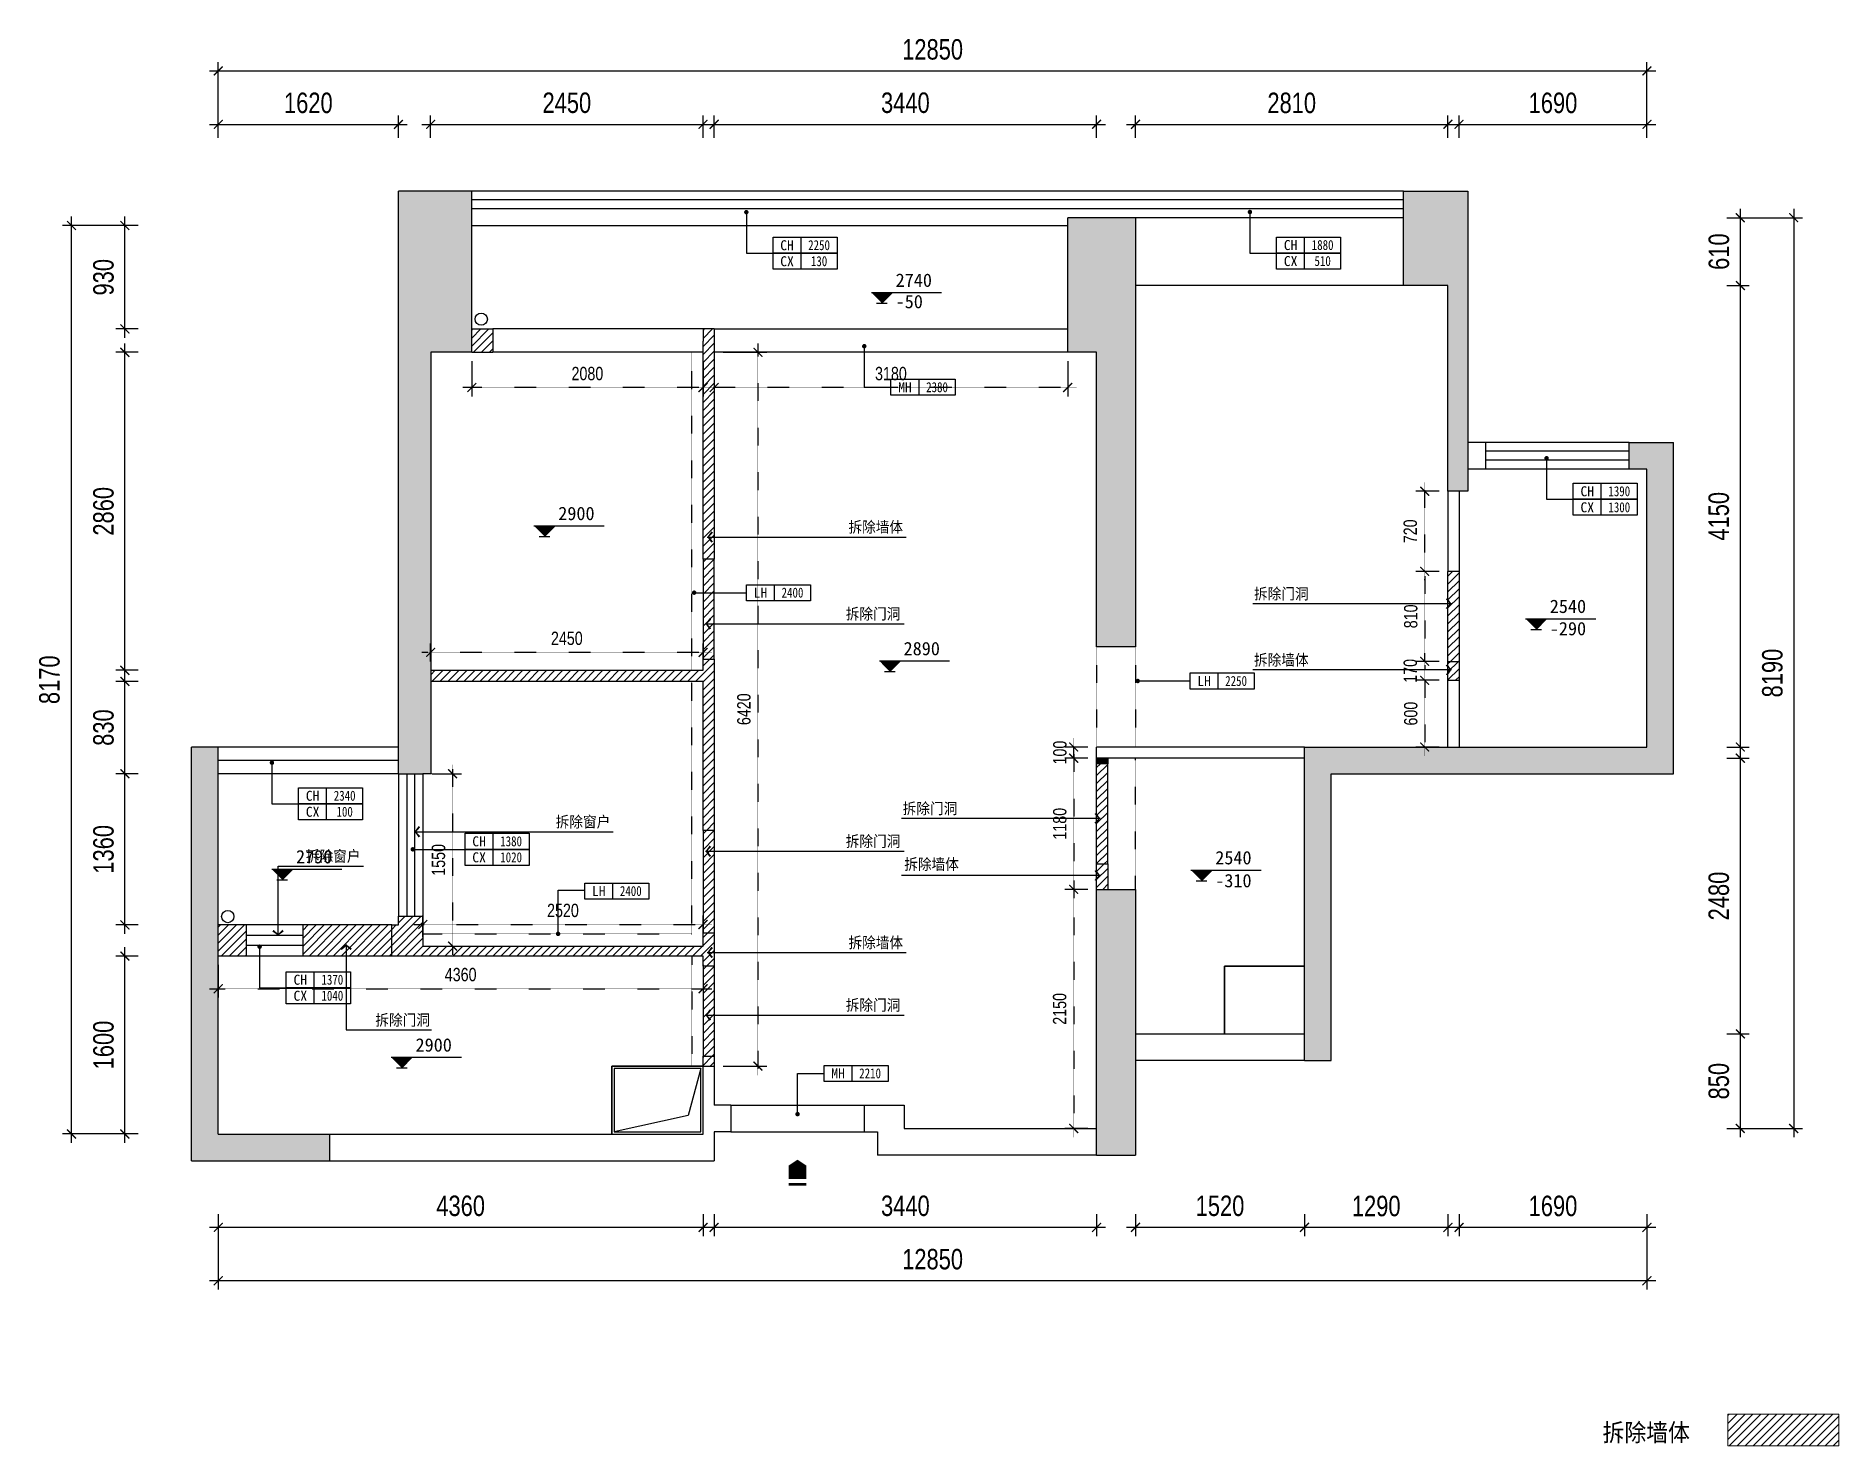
# Model space of a CAD drawing. Header units: millimetres. Extents: x -23568 to 99064, y -162914 to -58422.
# Drawn here: x -13743 to 2473, y -161531 to -148852 of the extents above; entities that cross this region are included whole.
import ezdxf
from ezdxf import colors
from ezdxf.entities.mleader import LeaderData, LeaderLine
from ezdxf.enums import TextEntityAlignment as Align
from ezdxf.math import Vec2, Vec3

# ---------------------------------------------------------------- set-up
doc = ezdxf.new("R2010")
doc.units = ezdxf.units.MM
doc.header["$LTSCALE"] = 0.01
doc.linetypes.add('ACAD_ISO03W100', pattern=[30, 12, -18])
for name, color, linetype in [('L-原始标注', 1, 'Continuous'), ('W-文字', 35, 'Continuous'), ('表格字体', 161, 'Continuous')]:
    doc.layers.add(name, color=color, linetype=linetype)
doc.layers.add('Q◆【 拆除墙体填充】', color=6, linetype='Continuous', lineweight=0)
doc.styles.add('NAME-1', font='simhei.ttf')
doc.styles.get("Standard").update_dxf_attribs({"font": 'arial.ttf'})
doc.styles.add('宋体', font='')
doc.styles.add('英文字体', font='stylu.ttf', dxfattribs={"width": 0.8})
doc.styles.add('黑体', font='simhei.ttf')
doc.styles.get('宋体').set_extended_font_data('SimSun')
doc.dimstyles.new('t-60', dxfattribs={"dimscale": 80, "dimtxt": 2.3, "dimasz": 1, "dimexe": 1, "dimexo": 1, "dimgap": 0.5, "dimtad": 0, "dimdec": 0, "dimrnd": 5, "dimzin": 0, "dimdsep": 46, "dimtxsty": '英文字体', "dimblk": 'ARCHTICK', "dimcen": 0.09, "dimdle": 1, "dimclrd": 8, "dimclre": 8, "dimclrt": 2, "dimadec": 0, "dimazin": 0, "dimtfac": 1, "dimtdec": 0, "dimtix": 1, "dimtmove": 2, "dimatfit": 2, "dimldrblk": 'DOT', "dimfxl": 0, "dimtvp": 1, "dimtolj": 1, "dimtzin": 0, "dimarcsym": 0})
doc.dimstyles.new('尺寸标注1：60', dxfattribs={"dimscale": 60, "dimtxt": 2, "dimasz": 1, "dimexe": 2, "dimexo": 2, "dimgap": 0.6, "dimtad": 1, "dimdec": 0, "dimdsep": 46, "dimtxsty": '宋体', "dimblk": 'WS-cj', "dimcen": 1, "dimclrd": 44, "dimclre": 44, "dimclrt": 2, "dimadec": 0, "dimazin": 2, "dimtfac": 1, "dimtdec": 4, "dimtix": 1, "dimtmove": 2, "dimatfit": 3, "dimldrblk": 'CCD_Leader_Arrow', "dimfxl": 0, "dimtolj": 1, "dimarcsym": 0})

msp = doc.modelspace()

# ---------------------------------------------------------------- texts
at = {"layer": 'L-原始标注', "color": 215, "char_height": 120, "attachment_point": 1, "style": '黑体'}
for s, insert in [('2740', (-6011.5, -150987.6)), ('-50', (-6011.5, -151179.8)), ('2900', (-9046.1, -153085.3)), ('2540', (-127.7, -153920.5)), ('-290', (-127.7, -154121.2)), ('2890', (-5939.9, -154300.7)), ('2790', (-11404.9, -156172.4)), ('2540', (-3136.8, -156181.2)), ('-310', (-3136.8, -156387.5)), ('2900', (-10329.6, -157865.3))]:
    msp.add_mtext_dynamic_manual_height_columns(s, width=832.365, gutter_width=1875, heights=[0], dxfattribs=dict(at, insert=insert))
at = {"layer": 'Q◆【 拆除墙体填充】', "style": '宋体', "width": 0.9}
for s, p in [('拆除墙体', (-6435.7, -153317.7)), ('拆除门洞', (-2788.1, -153917.5)), ('拆除门洞', (-6460, -154097.9)), ('拆除墙体', (-2788.1, -154512.8)), ('拆除门洞', (-5948.1, -155848.5)), ('拆除窗户', (-9069.2, -155968.3)), ('拆除门洞', (-6460, -156143.1)), ('拆除窗户', (-11316, -156277.6)), ('拆除墙体', (-5934.2, -156349.8)), ('拆除墙体', (-6435.7, -157054.2)), ('拆除门洞', (-6460, -157616.6)), ('拆除门洞', (-10691.5, -157751.3))]:
    msp.add_text(s, height=100, dxfattribs=at).set_placement(p)
at = {"layer": 'Q◆【 拆除墙体填充】', "color": 6, "style": '宋体', "width": 0.9}
msp.add_text('拆除墙体', height=160, dxfattribs=at).set_placement((346.5, -161490.4))

# ---------------------------------------------------------------- blocks, each defined once
blk = doc.blocks.new('_DOT')
at = {"color": 0, "linetype": 'ByBlock'}
blk.add_line((-0.5, 0), (-1, 0), dxfattribs=at)
at = {"color": 0, "linetype": 'ByBlock', "const_width": 0.5}
blk.add_lwpolyline([(-0.25, 0, 1), (0.25, 0, 1)], format="xyb", close=True, dxfattribs=at)
blk = doc.blocks.new('顶面标高')
at = {"layer": '表格字体', "color": 153}
blk.add_line((7, 2), (7, -2), dxfattribs=at)
blk.add_lwpolyline([(0, 2), (0, -2), (16, -2), (16, 2)], close=True, dxfattribs=at)
at = {"color": 7, "ltscale": 20, "style": 'NAME-1'}
blk.add_attdef('CH', text='', height=2.5, dxfattribs=at).set_placement((3.5, 0), align=Align.MIDDLE)
at = {"color": 7, "ltscale": 20, "style": 'NAME-1', "width": 0.8}
blk.add_attdef('3.000', text='', height=2.5, dxfattribs=at).set_placement((11.5, 0), align=Align.MIDDLE)
blk = doc.blocks.new('_ArchTick')
at = {"color": 0, "linetype": 'ByBlock', "const_width": 0.15}
blk.add_lwpolyline([(-0.5, -0.5), (0.5, 0.5)], dxfattribs=at)
blk = doc.blocks.new('*D472')
at = {"color": 8, "lineweight": -2, "transparency": 16777216}
for p, q in [((-12184, -149646), (-10404, -149646)), ((-12104, -149766), (-12104, -149566)), ((-10484, -149766), (-10484, -149566))]:
    blk.add_line(p, q, dxfattribs=at)
at = {"layer": 'Defpoints', "color": 0, "transparency": 16777216}
for p in [(-10484, -149646), (-12104, -149846), (-10484, -149846)]:
    blk.add_point(p, dxfattribs=at)
at = {"color": 8, "lineweight": -2, "transparency": 16777216, "xscale": 80, "yscale": 80, "zscale": 80, "rotation": 180}
blk.add_blockref('_ArchTick', (-12104, -149646), dxfattribs=at)
at = {"color": 8, "lineweight": -2, "transparency": 16777216, "xscale": 80, "yscale": 80, "zscale": 80}
blk.add_blockref('_ArchTick', (-10484, -149646), dxfattribs=at)
at = {"color": 2, "transparency": 16777216, "insert": (-11294, -149454), "char_height": 184, "attachment_point": 5, "style": '英文字体'}
blk.add_mtext('\\A1;1620', dxfattribs=at)
blk = doc.blocks.new('*D473')
at = {"color": 8, "lineweight": -2, "transparency": 16777216}
for p, q in [((-10274, -149646), (-7664, -149646)), ((-10194, -149766), (-10194, -149566)), ((-7744, -149766), (-7744, -149566))]:
    blk.add_line(p, q, dxfattribs=at)
at = {"layer": 'Defpoints', "color": 0, "transparency": 16777216}
for p in [(-7744, -149646), (-10194, -149846), (-7744, -149846)]:
    blk.add_point(p, dxfattribs=at)
at = {"color": 8, "lineweight": -2, "transparency": 16777216, "xscale": 80, "yscale": 80, "zscale": 80, "rotation": 180}
blk.add_blockref('_ArchTick', (-10194, -149646), dxfattribs=at)
at = {"color": 8, "lineweight": -2, "transparency": 16777216, "xscale": 80, "yscale": 80, "zscale": 80}
blk.add_blockref('_ArchTick', (-7744, -149646), dxfattribs=at)
at = {"color": 2, "transparency": 16777216, "insert": (-8969, -149453), "char_height": 184, "attachment_point": 5, "style": '英文字体'}
blk.add_mtext('\\A1;2450', dxfattribs=at)
blk = doc.blocks.new('*D474')
at = {"color": 8, "lineweight": -2, "transparency": 16777216}
for p, q in [((-7724, -149646), (-4124, -149646)), ((-7644, -149766), (-7644, -149566)), ((-4204, -149766), (-4204, -149566))]:
    blk.add_line(p, q, dxfattribs=at)
at = {"layer": 'Defpoints', "color": 0, "transparency": 16777216}
for p in [(-4204, -149646), (-7644, -149846), (-4204, -149846)]:
    blk.add_point(p, dxfattribs=at)
at = {"color": 8, "lineweight": -2, "transparency": 16777216, "xscale": 80, "yscale": 80, "zscale": 80, "rotation": 180}
blk.add_blockref('_ArchTick', (-7644, -149646), dxfattribs=at)
at = {"color": 8, "lineweight": -2, "transparency": 16777216, "xscale": 80, "yscale": 80, "zscale": 80}
blk.add_blockref('_ArchTick', (-4204, -149646), dxfattribs=at)
at = {"color": 2, "transparency": 16777216, "insert": (-5924, -149453), "char_height": 184, "attachment_point": 5, "style": '英文字体'}
blk.add_mtext('\\A1;3440', dxfattribs=at)
blk = doc.blocks.new('*D475')
at = {"color": 8, "lineweight": -2, "transparency": 16777216}
for p, q in [((-3934, -149646), (-964, -149646)), ((-3854, -149766), (-3854, -149566)), ((-1044, -149766), (-1044, -149566))]:
    blk.add_line(p, q, dxfattribs=at)
at = {"layer": 'Defpoints', "color": 0, "transparency": 16777216}
for p in [(-1044, -149646), (-3854, -149846), (-1044, -149846)]:
    blk.add_point(p, dxfattribs=at)
at = {"color": 8, "lineweight": -2, "transparency": 16777216, "xscale": 80, "yscale": 80, "zscale": 80, "rotation": 180}
blk.add_blockref('_ArchTick', (-3854, -149646), dxfattribs=at)
at = {"color": 8, "lineweight": -2, "transparency": 16777216, "xscale": 80, "yscale": 80, "zscale": 80}
blk.add_blockref('_ArchTick', (-1044, -149646), dxfattribs=at)
at = {"color": 2, "transparency": 16777216, "insert": (-2449, -149454), "char_height": 184, "attachment_point": 5, "style": '英文字体'}
blk.add_mtext('\\A1;2810', dxfattribs=at)
blk = doc.blocks.new('*D476')
at = {"color": 8, "lineweight": -2, "transparency": 16777216}
for p, q in [((-1024, -149646), (826, -149646)), ((-944, -149766), (-944, -149566)), ((746, -149766), (746, -149566))]:
    blk.add_line(p, q, dxfattribs=at)
at = {"layer": 'Defpoints', "color": 0, "transparency": 16777216}
for p in [(746, -149646), (-944, -149846), (746, -149846)]:
    blk.add_point(p, dxfattribs=at)
at = {"color": 8, "lineweight": -2, "transparency": 16777216, "xscale": 80, "yscale": 80, "zscale": 80, "rotation": 180}
blk.add_blockref('_ArchTick', (-944, -149646), dxfattribs=at)
at = {"color": 8, "lineweight": -2, "transparency": 16777216, "xscale": 80, "yscale": 80, "zscale": 80}
blk.add_blockref('_ArchTick', (746, -149646), dxfattribs=at)
at = {"color": 2, "transparency": 16777216, "insert": (-99, -149454), "char_height": 184, "attachment_point": 5, "style": '英文字体'}
blk.add_mtext('\\A1;1690', dxfattribs=at)
blk = doc.blocks.new('*D477')
at = {"color": 8, "lineweight": -2, "transparency": 16777216}
for p, q in [((1586, -150406), (1586, -151176)), ((1466, -150486), (1666, -150486)), ((1466, -151096), (1666, -151096))]:
    blk.add_line(p, q, dxfattribs=at)
at = {"layer": 'Defpoints', "color": 0, "transparency": 16777216}
for p in [(1386, -150486), (1386, -151096), (1586, -151096)]:
    blk.add_point(p, dxfattribs=at)
at = {"color": 8, "lineweight": -2, "transparency": 16777216, "xscale": 80, "yscale": 80, "zscale": 80}
for p, rotation in [((1586, -150486), 90), ((1586, -151096), 270)]:
    blk.add_blockref('_ArchTick', p, dxfattribs=dict(at, rotation=rotation))
at = {"color": 2, "transparency": 16777216, "insert": (1394, -150791), "char_height": 184, "attachment_point": 5, "rotation": 90, "style": '英文字体'}
blk.add_mtext('\\A1;610', dxfattribs=at)
blk = doc.blocks.new('*D478')
at = {"color": 8, "lineweight": -2, "transparency": 16777216}
for p, q in [((1466, -151096), (1666, -151096)), ((1586, -151016), (1586, -155326)), ((1466, -155246), (1666, -155246))]:
    blk.add_line(p, q, dxfattribs=at)
at = {"layer": 'Defpoints', "color": 0, "transparency": 16777216}
for p in [(1386, -151096), (1386, -155246), (1586, -155246)]:
    blk.add_point(p, dxfattribs=at)
at = {"color": 8, "lineweight": -2, "transparency": 16777216, "xscale": 80, "yscale": 80, "zscale": 80}
for p, rotation in [((1586, -151096), 90), ((1586, -155246), 270)]:
    blk.add_blockref('_ArchTick', p, dxfattribs=dict(at, rotation=rotation))
at = {"color": 2, "transparency": 16777216, "insert": (1393, -153171), "char_height": 184, "attachment_point": 5, "rotation": 90, "style": '英文字体'}
blk.add_mtext('\\A1;4150', dxfattribs=at)
blk = doc.blocks.new('*D479')
at = {"color": 8, "lineweight": -2, "transparency": 16777216}
for p, q in [((1466, -155346), (1666, -155346)), ((1586, -155266), (1586, -157906)), ((1466, -157826), (1666, -157826))]:
    blk.add_line(p, q, dxfattribs=at)
at = {"layer": 'Defpoints', "color": 0, "transparency": 16777216}
for p in [(1386, -155346), (1386, -157826), (1586, -157826)]:
    blk.add_point(p, dxfattribs=at)
at = {"color": 8, "lineweight": -2, "transparency": 16777216, "xscale": 80, "yscale": 80, "zscale": 80}
for p, rotation in [((1586, -155346), 90), ((1586, -157826), 270)]:
    blk.add_blockref('_ArchTick', p, dxfattribs=dict(at, rotation=rotation))
at = {"color": 2, "transparency": 16777216, "insert": (1393, -156586), "char_height": 184, "attachment_point": 5, "rotation": 90, "style": '英文字体'}
blk.add_mtext('\\A1;2480', dxfattribs=at)
blk = doc.blocks.new('*D480')
at = {"color": 8, "lineweight": -2, "transparency": 16777216}
for p, q in [((1586, -157746), (1586, -158756)), ((1466, -157826), (1666, -157826)), ((1466, -158676), (1666, -158676))]:
    blk.add_line(p, q, dxfattribs=at)
at = {"layer": 'Defpoints', "color": 0, "transparency": 16777216}
for p in [(1386, -157826), (1386, -158676), (1586, -158676)]:
    blk.add_point(p, dxfattribs=at)
at = {"color": 8, "lineweight": -2, "transparency": 16777216, "xscale": 80, "yscale": 80, "zscale": 80}
for p, rotation in [((1586, -157826), 90), ((1586, -158676), 270)]:
    blk.add_blockref('_ArchTick', p, dxfattribs=dict(at, rotation=rotation))
at = {"color": 2, "transparency": 16777216, "insert": (1393, -158251), "char_height": 184, "attachment_point": 5, "rotation": 90, "style": '英文字体'}
blk.add_mtext('\\A1;850', dxfattribs=at)
blk = doc.blocks.new('*D481')
at = {"color": 8, "lineweight": -2, "transparency": 16777216}
for p, q in [((-944, -159446), (-944, -159646)), ((746, -159446), (746, -159646)), ((826, -159566), (-1024, -159566))]:
    blk.add_line(p, q, dxfattribs=at)
at = {"layer": 'Defpoints', "color": 0, "transparency": 16777216}
for p in [(-944, -159366), (746, -159366), (-944, -159566)]:
    blk.add_point(p, dxfattribs=at)
at = {"color": 8, "lineweight": -2, "transparency": 16777216, "xscale": 80, "yscale": 80, "zscale": 80, "rotation": 180}
blk.add_blockref('_ArchTick', (-944, -159566), dxfattribs=at)
at = {"color": 8, "lineweight": -2, "transparency": 16777216, "xscale": 80, "yscale": 80, "zscale": 80}
blk.add_blockref('_ArchTick', (746, -159566), dxfattribs=at)
at = {"color": 2, "transparency": 16777216, "insert": (-99, -159374), "char_height": 184, "attachment_point": 5, "style": '英文字体'}
blk.add_mtext('\\A1;1690', dxfattribs=at)
blk = doc.blocks.new('*D482')
at = {"color": 8, "lineweight": -2, "transparency": 16777216}
for p, q in [((-3854, -159446), (-3854, -159646)), ((-2334, -159446), (-2334, -159646)), ((-2254, -159566), (-3934, -159566))]:
    blk.add_line(p, q, dxfattribs=at)
at = {"layer": 'Defpoints', "color": 0, "transparency": 16777216}
for p in [(-3854, -159366), (-2334, -159366), (-3854, -159566)]:
    blk.add_point(p, dxfattribs=at)
at = {"color": 8, "lineweight": -2, "transparency": 16777216, "xscale": 80, "yscale": 80, "zscale": 80, "rotation": 180}
blk.add_blockref('_ArchTick', (-3854, -159566), dxfattribs=at)
at = {"color": 8, "lineweight": -2, "transparency": 16777216, "xscale": 80, "yscale": 80, "zscale": 80}
blk.add_blockref('_ArchTick', (-2334, -159566), dxfattribs=at)
at = {"color": 2, "transparency": 16777216, "insert": (-3094, -159373), "char_height": 184, "attachment_point": 5, "style": '英文字体'}
blk.add_mtext('\\A1;1520', dxfattribs=at)
blk = doc.blocks.new('*D483')
at = {"color": 8, "lineweight": -2, "transparency": 16777216}
for p, q in [((-2334, -159446), (-2334, -159646)), ((-1044, -159446), (-1044, -159646)), ((-964, -159566), (-2414, -159566))]:
    blk.add_line(p, q, dxfattribs=at)
at = {"layer": 'Defpoints', "color": 0, "transparency": 16777216}
for p in [(-2334, -159366), (-1044, -159366), (-2334, -159566)]:
    blk.add_point(p, dxfattribs=at)
at = {"color": 8, "lineweight": -2, "transparency": 16777216, "xscale": 80, "yscale": 80, "zscale": 80, "rotation": 180}
blk.add_blockref('_ArchTick', (-2334, -159566), dxfattribs=at)
at = {"color": 8, "lineweight": -2, "transparency": 16777216, "xscale": 80, "yscale": 80, "zscale": 80}
blk.add_blockref('_ArchTick', (-1044, -159566), dxfattribs=at)
at = {"color": 2, "transparency": 16777216, "insert": (-1689, -159375), "char_height": 184, "attachment_point": 5, "style": '英文字体'}
blk.add_mtext('\\A1;1290', dxfattribs=at)
blk = doc.blocks.new('*D484')
at = {"color": 8, "lineweight": -2, "transparency": 16777216}
for p, q in [((-7644, -159446), (-7644, -159646)), ((-4204, -159446), (-4204, -159646)), ((-4124, -159566), (-7724, -159566))]:
    blk.add_line(p, q, dxfattribs=at)
at = {"layer": 'Defpoints', "color": 0, "transparency": 16777216}
for p in [(-7644, -159366), (-4204, -159366), (-7644, -159566)]:
    blk.add_point(p, dxfattribs=at)
at = {"color": 8, "lineweight": -2, "transparency": 16777216, "xscale": 80, "yscale": 80, "zscale": 80, "rotation": 180}
blk.add_blockref('_ArchTick', (-7644, -159566), dxfattribs=at)
at = {"color": 8, "lineweight": -2, "transparency": 16777216, "xscale": 80, "yscale": 80, "zscale": 80}
blk.add_blockref('_ArchTick', (-4204, -159566), dxfattribs=at)
at = {"color": 2, "transparency": 16777216, "insert": (-5924, -159373), "char_height": 184, "attachment_point": 5, "style": '英文字体'}
blk.add_mtext('\\A1;3440', dxfattribs=at)
blk = doc.blocks.new('*D485')
at = {"color": 8, "lineweight": -2, "transparency": 16777216}
for p, q in [((-12104, -159446), (-12104, -159646)), ((-7744, -159446), (-7744, -159646)), ((-7664, -159566), (-12184, -159566))]:
    blk.add_line(p, q, dxfattribs=at)
at = {"layer": 'Defpoints', "color": 0, "transparency": 16777216}
for p in [(-12104, -159366), (-7744, -159366), (-12104, -159566)]:
    blk.add_point(p, dxfattribs=at)
at = {"color": 8, "lineweight": -2, "transparency": 16777216, "xscale": 80, "yscale": 80, "zscale": 80, "rotation": 180}
blk.add_blockref('_ArchTick', (-12104, -159566), dxfattribs=at)
at = {"color": 8, "lineweight": -2, "transparency": 16777216, "xscale": 80, "yscale": 80, "zscale": 80}
blk.add_blockref('_ArchTick', (-7744, -159566), dxfattribs=at)
at = {"color": 2, "transparency": 16777216, "insert": (-9924, -159373), "char_height": 184, "attachment_point": 5, "style": '英文字体'}
blk.add_mtext('\\A1;4360', dxfattribs=at)
blk = doc.blocks.new('*D486')
at = {"color": 8, "lineweight": -2, "transparency": 16777216}
for p, q in [((-12824, -157126), (-13024, -157126)), ((-12944, -158806), (-12944, -157046)), ((-12824, -158726), (-13024, -158726))]:
    blk.add_line(p, q, dxfattribs=at)
at = {"layer": 'Defpoints', "color": 0, "transparency": 16777216}
for p in [(-12944, -157126), (-12744, -157126), (-12744, -158726)]:
    blk.add_point(p, dxfattribs=at)
at = {"color": 8, "lineweight": -2, "transparency": 16777216, "xscale": 80, "yscale": 80, "zscale": 80}
for p, rotation in [((-12944, -157126), 90), ((-12944, -158726), 270)]:
    blk.add_blockref('_ArchTick', p, dxfattribs=dict(at, rotation=rotation))
at = {"color": 2, "transparency": 16777216, "insert": (-13136, -157926), "char_height": 184, "attachment_point": 5, "rotation": 90, "style": '英文字体'}
blk.add_mtext('\\A1;1600', dxfattribs=at)
blk = doc.blocks.new('*D487')
at = {"color": 8, "lineweight": -2, "transparency": 16777216}
for p, q in [((-12824, -155486), (-13024, -155486)), ((-12944, -156926), (-12944, -155406)), ((-12824, -156846), (-13024, -156846))]:
    blk.add_line(p, q, dxfattribs=at)
at = {"layer": 'Defpoints', "color": 0, "transparency": 16777216}
for p in [(-12944, -155486), (-12744, -155486), (-12744, -156846)]:
    blk.add_point(p, dxfattribs=at)
at = {"color": 8, "lineweight": -2, "transparency": 16777216, "xscale": 80, "yscale": 80, "zscale": 80}
for p, rotation in [((-12944, -155486), 90), ((-12944, -156846), 270)]:
    blk.add_blockref('_ArchTick', p, dxfattribs=dict(at, rotation=rotation))
at = {"color": 2, "transparency": 16777216, "insert": (-13136, -156166), "char_height": 184, "attachment_point": 5, "rotation": 90, "style": '英文字体'}
blk.add_mtext('\\A1;1360', dxfattribs=at)
blk = doc.blocks.new('*D488')
at = {"color": 8, "lineweight": -2, "transparency": 16777216}
for p, q in [((-12944, -154636), (-12944, -151616)), ((-12824, -151696), (-13024, -151696)), ((-12824, -154556), (-13024, -154556))]:
    blk.add_line(p, q, dxfattribs=at)
at = {"layer": 'Defpoints', "color": 0, "transparency": 16777216}
for p in [(-12944, -151696), (-12744, -151696), (-12744, -154556)]:
    blk.add_point(p, dxfattribs=at)
at = {"color": 8, "lineweight": -2, "transparency": 16777216, "xscale": 80, "yscale": 80, "zscale": 80}
for p, rotation in [((-12944, -151696), 90), ((-12944, -154556), 270)]:
    blk.add_blockref('_ArchTick', p, dxfattribs=dict(at, rotation=rotation))
at = {"color": 2, "transparency": 16777216, "insert": (-13136, -153126), "char_height": 184, "attachment_point": 5, "rotation": 90, "style": '英文字体'}
blk.add_mtext('\\A1;2860', dxfattribs=at)
blk = doc.blocks.new('*D489')
at = {"color": 8, "lineweight": -2, "transparency": 16777216}
for p, q in [((-12944, -151566), (-12944, -150476)), ((-12824, -150556), (-13024, -150556)), ((-12824, -151486), (-13024, -151486))]:
    blk.add_line(p, q, dxfattribs=at)
at = {"layer": 'Defpoints', "color": 0, "transparency": 16777216}
for p in [(-12944, -150556), (-12744, -150556), (-12744, -151486)]:
    blk.add_point(p, dxfattribs=at)
at = {"color": 8, "lineweight": -2, "transparency": 16777216, "xscale": 80, "yscale": 80, "zscale": 80}
for p, rotation in [((-12944, -150556), 90), ((-12944, -151486), 270)]:
    blk.add_blockref('_ArchTick', p, dxfattribs=dict(at, rotation=rotation))
at = {"color": 2, "transparency": 16777216, "insert": (-13136, -151021), "char_height": 184, "attachment_point": 5, "rotation": 90, "style": '英文字体'}
blk.add_mtext('\\A1;930', dxfattribs=at)
blk = doc.blocks.new('*D490')
at = {"color": 8, "lineweight": -2, "transparency": 16777216}
for p, q in [((-12824, -154656), (-13024, -154656)), ((-12944, -155566), (-12944, -154576)), ((-12824, -155486), (-13024, -155486))]:
    blk.add_line(p, q, dxfattribs=at)
at = {"layer": 'Defpoints', "color": 0, "transparency": 16777216}
for p in [(-12944, -154656), (-12744, -154656), (-12744, -155486)]:
    blk.add_point(p, dxfattribs=at)
at = {"color": 8, "lineweight": -2, "transparency": 16777216, "xscale": 80, "yscale": 80, "zscale": 80}
for p, rotation in [((-12944, -154656), 90), ((-12944, -155486), 270)]:
    blk.add_blockref('_ArchTick', p, dxfattribs=dict(at, rotation=rotation))
at = {"color": 2, "transparency": 16777216, "insert": (-13136, -155071), "char_height": 184, "attachment_point": 5, "rotation": 90, "style": '英文字体'}
blk.add_mtext('\\A1;830', dxfattribs=at)
blk = doc.blocks.new('*D491')
at = {"color": 8, "lineweight": -2, "transparency": 16777216}
for p, q in [((-12184, -149166), (826, -149166)), ((-12104, -149566), (-12104, -149086)), ((746, -149566), (746, -149086))]:
    blk.add_line(p, q, dxfattribs=at)
at = {"layer": 'Defpoints', "color": 0, "transparency": 16777216}
for p in [(746, -149166), (-12104, -149646), (746, -149646)]:
    blk.add_point(p, dxfattribs=at)
at = {"color": 8, "lineweight": -2, "transparency": 16777216, "xscale": 80, "yscale": 80, "zscale": 80, "rotation": 180}
blk.add_blockref('_ArchTick', (-12104, -149166), dxfattribs=at)
at = {"color": 8, "lineweight": -2, "transparency": 16777216, "xscale": 80, "yscale": 80, "zscale": 80}
blk.add_blockref('_ArchTick', (746, -149166), dxfattribs=at)
at = {"color": 2, "transparency": 16777216, "insert": (-5679, -148973), "char_height": 184, "attachment_point": 5, "style": '英文字体'}
blk.add_mtext('\\A1;12850', dxfattribs=at)
blk = doc.blocks.new('*D492')
at = {"color": 8, "lineweight": -2, "transparency": 16777216}
for p, q in [((2066, -150406), (2066, -158756)), ((1666, -150486), (2146, -150486)), ((1666, -158676), (2146, -158676))]:
    blk.add_line(p, q, dxfattribs=at)
at = {"layer": 'Defpoints', "color": 0, "transparency": 16777216}
for p in [(1586, -150486), (1586, -158676), (2066, -158676)]:
    blk.add_point(p, dxfattribs=at)
at = {"color": 8, "lineweight": -2, "transparency": 16777216, "xscale": 80, "yscale": 80, "zscale": 80}
for p, rotation in [((2066, -150486), 90), ((2066, -158676), 270)]:
    blk.add_blockref('_ArchTick', p, dxfattribs=dict(at, rotation=rotation))
at = {"color": 2, "transparency": 16777216, "insert": (1875, -154581), "char_height": 184, "attachment_point": 5, "rotation": 90, "style": '英文字体'}
blk.add_mtext('\\A1;8190', dxfattribs=at)
blk = doc.blocks.new('*D470')
at = {"color": 8, "lineweight": -2, "transparency": 16777216}
for p, q in [((-12104, -159646), (-12104, -160126)), ((746, -159646), (746, -160126)), ((826, -160046), (-12184, -160046))]:
    blk.add_line(p, q, dxfattribs=at)
at = {"layer": 'Defpoints', "color": 0, "transparency": 16777216}
for p in [(-12104, -159566), (746, -159566), (-12104, -160046)]:
    blk.add_point(p, dxfattribs=at)
at = {"color": 8, "lineweight": -2, "transparency": 16777216, "xscale": 80, "yscale": 80, "zscale": 80, "rotation": 180}
blk.add_blockref('_ArchTick', (-12104, -160046), dxfattribs=at)
at = {"color": 8, "lineweight": -2, "transparency": 16777216, "xscale": 80, "yscale": 80, "zscale": 80}
blk.add_blockref('_ArchTick', (746, -160046), dxfattribs=at)
at = {"color": 2, "transparency": 16777216, "insert": (-5679, -159853), "char_height": 184, "attachment_point": 5, "style": '英文字体'}
blk.add_mtext('\\A1;12850', dxfattribs=at)
blk = doc.blocks.new('*D471')
at = {"color": 8, "lineweight": -2, "transparency": 16777216}
for p, q in [((-13424, -158806), (-13424, -150476)), ((-13024, -150556), (-13504, -150556)), ((-13024, -158726), (-13504, -158726))]:
    blk.add_line(p, q, dxfattribs=at)
at = {"layer": 'Defpoints', "color": 0, "transparency": 16777216}
for p in [(-13424, -150556), (-12944, -150556), (-12944, -158726)]:
    blk.add_point(p, dxfattribs=at)
at = {"color": 8, "lineweight": -2, "transparency": 16777216, "xscale": 80, "yscale": 80, "zscale": 80}
for p, rotation in [((-13424, -150556), 90), ((-13424, -158726), 270)]:
    blk.add_blockref('_ArchTick', p, dxfattribs=dict(at, rotation=rotation))
at = {"color": 2, "transparency": 16777216, "insert": (-13622, -154641), "char_height": 184, "attachment_point": 5, "rotation": 90, "style": '英文字体'}
blk.add_mtext('\\A1;8170', dxfattribs=at)
blk = doc.blocks.new('*D493')
at = {"layer": 'Defpoints', "color": 0, "transparency": 16777216}
for p in [(-7644, -151696), (-4464, -151696), (-7644, -152013)]:
    blk.add_point(p, dxfattribs=at)
at = {"layer": 'Q◆【 拆除墙体填充】', "color": 8, "lineweight": -2, "transparency": 16777216}
for p, q in [((-7644, -151776), (-7644, -152093)), ((-4464, -151776), (-4464, -152093))]:
    blk.add_line(p, q, dxfattribs=at)
at = {"layer": 'Q◆【 拆除墙体填充】', "color": 8, "linetype": 'ACAD_ISO03W100', "lineweight": -2, "transparency": 16777216}
blk.add_line((-4384, -152013), (-7724, -152013), dxfattribs=at)
at = {"layer": 'Q◆【 拆除墙体填充】', "color": 8, "lineweight": -2, "transparency": 16777216, "xscale": 80, "yscale": 80, "zscale": 80, "rotation": 180}
blk.add_blockref('_ArchTick', (-7644, -152013), dxfattribs=at)
at = {"layer": 'Q◆【 拆除墙体填充】', "color": 8, "lineweight": -2, "transparency": 16777216, "xscale": 80, "yscale": 80, "zscale": 80}
blk.add_blockref('_ArchTick', (-4464, -152013), dxfattribs=at)
at = {"layer": 'Q◆【 拆除墙体填充】', "color": 2, "transparency": 16777216, "insert": (-6054, -151888), "char_height": 120, "attachment_point": 5, "style": '英文字体'}
blk.add_mtext('\\A1;3180', dxfattribs=at)
blk = doc.blocks.new('*D494')
at = {"layer": 'Defpoints', "color": 0, "transparency": 16777216}
for p in [(-9824, -151696), (-7744, -151696), (-9824, -152013)]:
    blk.add_point(p, dxfattribs=at)
at = {"layer": 'Q◆【 拆除墙体填充】', "color": 8, "lineweight": -2, "transparency": 16777216}
for p, q in [((-9824, -151776), (-9824, -152093)), ((-7744, -151776), (-7744, -152093))]:
    blk.add_line(p, q, dxfattribs=at)
at = {"layer": 'Q◆【 拆除墙体填充】', "color": 8, "linetype": 'ACAD_ISO03W100', "lineweight": -2, "transparency": 16777216}
blk.add_line((-7664, -152013), (-9904, -152013), dxfattribs=at)
at = {"layer": 'Q◆【 拆除墙体填充】', "color": 8, "lineweight": -2, "transparency": 16777216, "xscale": 80, "yscale": 80, "zscale": 80, "rotation": 180}
blk.add_blockref('_ArchTick', (-9824, -152013), dxfattribs=at)
at = {"layer": 'Q◆【 拆除墙体填充】', "color": 8, "lineweight": -2, "transparency": 16777216, "xscale": 80, "yscale": 80, "zscale": 80}
blk.add_blockref('_ArchTick', (-7744, -152013), dxfattribs=at)
at = {"layer": 'Q◆【 拆除墙体填充】', "color": 2, "transparency": 16777216, "insert": (-8784, -151888), "char_height": 120, "attachment_point": 5, "style": '英文字体'}
blk.add_mtext('\\A1;2080', dxfattribs=at)
blk = doc.blocks.new('*D495')
at = {"layer": 'Defpoints', "color": 0, "transparency": 16777216}
for p in [(-7644, -151696), (-7644, -158116), (-7250, -158116)]:
    blk.add_point(p, dxfattribs=at)
at = {"layer": 'Q◆【 拆除墙体填充】', "color": 8, "linetype": 'ACAD_ISO03W100', "lineweight": -2, "transparency": 16777216}
blk.add_line((-7250, -151616), (-7250, -158196), dxfattribs=at)
at = {"layer": 'Q◆【 拆除墙体填充】', "color": 8, "lineweight": -2, "transparency": 16777216}
for p, q in [((-7564, -151696), (-7170, -151696)), ((-7564, -158116), (-7170, -158116))]:
    blk.add_line(p, q, dxfattribs=at)
at = {"layer": 'Q◆【 拆除墙体填充】', "color": 8, "lineweight": -2, "transparency": 16777216, "xscale": 80, "yscale": 80, "zscale": 80}
for p, rotation in [((-7250, -151696), 90), ((-7250, -158116), 270)]:
    blk.add_blockref('_ArchTick', p, dxfattribs=dict(at, rotation=rotation))
at = {"layer": 'Q◆【 拆除墙体填充】', "color": 2, "transparency": 16777216, "insert": (-7376, -154906), "char_height": 120, "attachment_point": 5, "rotation": 90, "style": '英文字体'}
blk.add_mtext('\\A1;6420', dxfattribs=at)
blk = doc.blocks.new('*D496')
at = {"layer": 'Defpoints', "color": 0, "transparency": 16777216}
for p in [(-10194, -154395), (-10194, -154556), (-7744, -154556)]:
    blk.add_point(p, dxfattribs=at)
at = {"layer": 'Q◆【 拆除墙体填充】', "color": 8, "lineweight": -2, "transparency": 16777216}
for p, q in [((-10194, -154476), (-10194, -154315)), ((-7744, -154476), (-7744, -154315))]:
    blk.add_line(p, q, dxfattribs=at)
at = {"layer": 'Q◆【 拆除墙体填充】', "color": 8, "linetype": 'ACAD_ISO03W100', "lineweight": -2, "transparency": 16777216}
blk.add_line((-7664, -154395), (-10274, -154395), dxfattribs=at)
at = {"layer": 'Q◆【 拆除墙体填充】', "color": 8, "lineweight": -2, "transparency": 16777216, "xscale": 80, "yscale": 80, "zscale": 80, "rotation": 180}
blk.add_blockref('_ArchTick', (-10194, -154395), dxfattribs=at)
at = {"layer": 'Q◆【 拆除墙体填充】', "color": 8, "lineweight": -2, "transparency": 16777216, "xscale": 80, "yscale": 80, "zscale": 80}
blk.add_blockref('_ArchTick', (-7744, -154395), dxfattribs=at)
at = {"layer": 'Q◆【 拆除墙体填充】', "color": 2, "transparency": 16777216, "insert": (-8969, -154269), "char_height": 120, "attachment_point": 5, "style": '英文字体'}
blk.add_mtext('\\A1;2450', dxfattribs=at)
blk = doc.blocks.new('*D497')
at = {"layer": 'Defpoints', "color": 0, "transparency": 16777216}
for p in [(-7744, -156842), (-10264, -157036), (-7744, -157036)]:
    blk.add_point(p, dxfattribs=at)
at = {"layer": 'Q◆【 拆除墙体填充】', "color": 8, "lineweight": -2, "transparency": 16777216}
for p, q in [((-10264, -156956), (-10264, -156762)), ((-7744, -156956), (-7744, -156762))]:
    blk.add_line(p, q, dxfattribs=at)
at = {"layer": 'Q◆【 拆除墙体填充】', "color": 8, "linetype": 'ACAD_ISO03W100', "lineweight": -2, "transparency": 16777216}
blk.add_line((-10344, -156842), (-7664, -156842), dxfattribs=at)
at = {"layer": 'Q◆【 拆除墙体填充】', "color": 8, "lineweight": -2, "transparency": 16777216, "xscale": 80, "yscale": 80, "zscale": 80, "rotation": 180}
blk.add_blockref('_ArchTick', (-10264, -156842), dxfattribs=at)
at = {"layer": 'Q◆【 拆除墙体填充】', "color": 8, "lineweight": -2, "transparency": 16777216, "xscale": 80, "yscale": 80, "zscale": 80}
blk.add_blockref('_ArchTick', (-7744, -156842), dxfattribs=at)
at = {"layer": 'Q◆【 拆除墙体填充】', "color": 2, "transparency": 16777216, "insert": (-9004, -156716), "char_height": 120, "attachment_point": 5, "style": '英文字体'}
blk.add_mtext('\\A1;2520', dxfattribs=at)
blk = doc.blocks.new('*D498')
at = {"layer": 'Defpoints', "color": 0, "transparency": 16777216}
for p in [(-10264, -155486), (-10264, -157036), (-9997, -157036)]:
    blk.add_point(p, dxfattribs=at)
at = {"layer": 'Q◆【 拆除墙体填充】', "color": 8, "lineweight": -2, "transparency": 16777216}
for p, q in [((-10184, -155486), (-9917, -155486)), ((-10184, -157036), (-9917, -157036))]:
    blk.add_line(p, q, dxfattribs=at)
at = {"layer": 'Q◆【 拆除墙体填充】', "color": 8, "linetype": 'ACAD_ISO03W100', "lineweight": -2, "transparency": 16777216}
blk.add_line((-9997, -155406), (-9997, -157116), dxfattribs=at)
at = {"layer": 'Q◆【 拆除墙体填充】', "color": 8, "lineweight": -2, "transparency": 16777216, "xscale": 80, "yscale": 80, "zscale": 80}
for p, rotation in [((-9997, -155486), 90), ((-9997, -157036), 270)]:
    blk.add_blockref('_ArchTick', p, dxfattribs=dict(at, rotation=rotation))
at = {"layer": 'Q◆【 拆除墙体填充】', "color": 2, "transparency": 16777216, "insert": (-10123, -156261), "char_height": 120, "attachment_point": 5, "rotation": 90, "style": '英文字体'}
blk.add_mtext('\\A1;1550', dxfattribs=at)
blk = doc.blocks.new('*D499')
at = {"layer": 'Defpoints', "color": 0, "transparency": 16777216}
for p in [(-12104, -157126), (-7744, -157126), (-7744, -157420)]:
    blk.add_point(p, dxfattribs=at)
at = {"layer": 'Q◆【 拆除墙体填充】', "color": 8, "lineweight": -2, "transparency": 16777216}
for p, q in [((-12104, -157206), (-12104, -157500)), ((-7744, -157206), (-7744, -157500))]:
    blk.add_line(p, q, dxfattribs=at)
at = {"layer": 'Q◆【 拆除墙体填充】', "color": 8, "linetype": 'ACAD_ISO03W100', "lineweight": -2, "transparency": 16777216}
blk.add_line((-12184, -157420), (-7664, -157420), dxfattribs=at)
at = {"layer": 'Q◆【 拆除墙体填充】', "color": 8, "lineweight": -2, "transparency": 16777216, "xscale": 80, "yscale": 80, "zscale": 80, "rotation": 180}
blk.add_blockref('_ArchTick', (-12104, -157420), dxfattribs=at)
at = {"layer": 'Q◆【 拆除墙体填充】', "color": 8, "lineweight": -2, "transparency": 16777216, "xscale": 80, "yscale": 80, "zscale": 80}
blk.add_blockref('_ArchTick', (-7744, -157420), dxfattribs=at)
at = {"layer": 'Q◆【 拆除墙体填充】', "color": 2, "transparency": 16777216, "insert": (-9924, -157293), "char_height": 120, "attachment_point": 5, "style": '英文字体'}
blk.add_mtext('\\A1;4360', dxfattribs=at)
blk = doc.blocks.new('*D500')
at = {"layer": 'Defpoints', "color": 0, "transparency": 16777216}
for p in [(-4204, -155346), (-4410, -156526), (-4204, -156526)]:
    blk.add_point(p, dxfattribs=at)
at = {"layer": 'Q◆【 拆除墙体填充】', "color": 8, "lineweight": -2, "transparency": 16777216}
for p, q in [((-4284, -155346), (-4490, -155346)), ((-4284, -156526), (-4490, -156526))]:
    blk.add_line(p, q, dxfattribs=at)
at = {"layer": 'Q◆【 拆除墙体填充】', "color": 8, "linetype": 'ACAD_ISO03W100', "lineweight": -2, "transparency": 16777216}
blk.add_line((-4410, -155266), (-4410, -156606), dxfattribs=at)
at = {"layer": 'Q◆【 拆除墙体填充】', "color": 8, "lineweight": -2, "transparency": 16777216, "xscale": 80, "yscale": 80, "zscale": 80}
for p, rotation in [((-4410, -155346), 90), ((-4410, -156526), 270)]:
    blk.add_blockref('_ArchTick', p, dxfattribs=dict(at, rotation=rotation))
at = {"layer": 'Q◆【 拆除墙体填充】', "color": 2, "transparency": 16777216, "insert": (-4535, -155936), "char_height": 120, "attachment_point": 5, "rotation": 90, "style": '英文字体'}
blk.add_mtext('\\A1;1180', dxfattribs=at)
blk = doc.blocks.new('*D501')
at = {"layer": 'Defpoints', "color": 0, "transparency": 16777216}
for p in [(-1044, -153666), (-1253, -154476), (-1044, -154476)]:
    blk.add_point(p, dxfattribs=at)
at = {"layer": 'Q◆【 拆除墙体填充】', "color": 8, "lineweight": -2, "transparency": 16777216}
for p, q in [((-1124, -153666), (-1333, -153666)), ((-1124, -154476), (-1333, -154476))]:
    blk.add_line(p, q, dxfattribs=at)
at = {"layer": 'Q◆【 拆除墙体填充】', "color": 8, "linetype": 'ACAD_ISO03W100', "lineweight": -2, "transparency": 16777216}
blk.add_line((-1253, -153586), (-1253, -154556), dxfattribs=at)
at = {"layer": 'Q◆【 拆除墙体填充】', "color": 8, "lineweight": -2, "transparency": 16777216, "xscale": 80, "yscale": 80, "zscale": 80}
for p, rotation in [((-1253, -153666), 90), ((-1253, -154476), 270)]:
    blk.add_blockref('_ArchTick', p, dxfattribs=dict(at, rotation=rotation))
at = {"layer": 'Q◆【 拆除墙体填充】', "color": 2, "transparency": 16777216, "insert": (-1378, -154071), "char_height": 120, "attachment_point": 5, "rotation": 90, "style": '英文字体'}
blk.add_mtext('\\A1;810', dxfattribs=at)
blk = doc.blocks.new('*D502')
at = {"layer": 'Defpoints', "color": 0, "transparency": 16777216}
for p in [(-1044, -154476), (-1253, -154646), (-1044, -154646)]:
    blk.add_point(p, dxfattribs=at)
at = {"layer": 'Q◆【 拆除墙体填充】', "color": 8, "lineweight": -2, "transparency": 16777216}
for p, q in [((-1124, -154476), (-1333, -154476)), ((-1124, -154646), (-1333, -154646))]:
    blk.add_line(p, q, dxfattribs=at)
at = {"layer": 'Q◆【 拆除墙体填充】', "color": 8, "linetype": 'ACAD_ISO03W100', "lineweight": -2, "transparency": 16777216}
for p, q in [((-1253, -154476), (-1253, -154396)), ((-1253, -154476), (-1253, -154646)), ((-1253, -154646), (-1253, -154726))]:
    blk.add_line(p, q, dxfattribs=at)
at = {"layer": 'Q◆【 拆除墙体填充】', "color": 8, "lineweight": -2, "transparency": 16777216, "xscale": 80, "yscale": 80, "zscale": 80}
for p, rotation in [((-1253, -154476), 270), ((-1253, -154646), 90)]:
    blk.add_blockref('_ArchTick', p, dxfattribs=dict(at, rotation=rotation))
at = {"layer": 'Q◆【 拆除墙体填充】', "color": 2, "transparency": 16777216, "insert": (-1382, -154561), "char_height": 120, "attachment_point": 5, "rotation": 90, "style": '英文字体'}
blk.add_mtext('\\A1;170', dxfattribs=at)
blk = doc.blocks.new('*D503')
at = {"layer": 'Defpoints', "color": 0, "transparency": 16777216}
for p in [(-1044, -154646), (-1253, -155246), (-1044, -155246)]:
    blk.add_point(p, dxfattribs=at)
at = {"layer": 'Q◆【 拆除墙体填充】', "color": 8, "lineweight": -2, "transparency": 16777216}
for p, q in [((-1124, -154646), (-1333, -154646)), ((-1124, -155246), (-1333, -155246))]:
    blk.add_line(p, q, dxfattribs=at)
at = {"layer": 'Q◆【 拆除墙体填充】', "color": 8, "linetype": 'ACAD_ISO03W100', "lineweight": -2, "transparency": 16777216}
blk.add_line((-1253, -154566), (-1253, -155326), dxfattribs=at)
at = {"layer": 'Q◆【 拆除墙体填充】', "color": 8, "lineweight": -2, "transparency": 16777216, "xscale": 80, "yscale": 80, "zscale": 80}
for p, rotation in [((-1253, -154646), 90), ((-1253, -155246), 270)]:
    blk.add_blockref('_ArchTick', p, dxfattribs=dict(at, rotation=rotation))
at = {"layer": 'Q◆【 拆除墙体填充】', "color": 2, "transparency": 16777216, "insert": (-1378, -154946), "char_height": 120, "attachment_point": 5, "rotation": 90, "style": '英文字体'}
blk.add_mtext('\\A1;600', dxfattribs=at)
blk = doc.blocks.new('*D504')
at = {"layer": 'Defpoints', "color": 0, "transparency": 16777216}
for p in [(-1253, -152946), (-1044, -152946), (-1044, -153666)]:
    blk.add_point(p, dxfattribs=at)
at = {"layer": 'Q◆【 拆除墙体填充】', "color": 8, "linetype": 'ACAD_ISO03W100', "lineweight": -2, "transparency": 16777216}
blk.add_line((-1253, -153746), (-1253, -152866), dxfattribs=at)
at = {"layer": 'Q◆【 拆除墙体填充】', "color": 8, "lineweight": -2, "transparency": 16777216}
for p, q in [((-1124, -152946), (-1333, -152946)), ((-1124, -153666), (-1333, -153666))]:
    blk.add_line(p, q, dxfattribs=at)
at = {"layer": 'Q◆【 拆除墙体填充】', "color": 8, "lineweight": -2, "transparency": 16777216, "xscale": 80, "yscale": 80, "zscale": 80}
for p, rotation in [((-1253, -152946), 90), ((-1253, -153666), 270)]:
    blk.add_blockref('_ArchTick', p, dxfattribs=dict(at, rotation=rotation))
at = {"layer": 'Q◆【 拆除墙体填充】', "color": 2, "transparency": 16777216, "insert": (-1382, -153306), "char_height": 120, "attachment_point": 5, "rotation": 90, "style": '英文字体'}
blk.add_mtext('\\A1;720', dxfattribs=at)
blk = doc.blocks.new('*D505')
at = {"layer": 'Defpoints', "color": 0, "transparency": 16777216}
for p in [(-4410, -155246), (-4204, -155246), (-4204, -155346)]:
    blk.add_point(p, dxfattribs=at)
at = {"layer": 'Q◆【 拆除墙体填充】', "color": 8, "linetype": 'ACAD_ISO03W100', "lineweight": -2, "transparency": 16777216}
for p, q in [((-4410, -155246), (-4410, -155166)), ((-4410, -155346), (-4410, -155246)), ((-4410, -155346), (-4410, -155426))]:
    blk.add_line(p, q, dxfattribs=at)
at = {"layer": 'Q◆【 拆除墙体填充】', "color": 8, "lineweight": -2, "transparency": 16777216}
for p, q in [((-4284, -155246), (-4490, -155246)), ((-4284, -155346), (-4490, -155346))]:
    blk.add_line(p, q, dxfattribs=at)
at = {"layer": 'Q◆【 拆除墙体填充】', "color": 8, "lineweight": -2, "transparency": 16777216, "xscale": 80, "yscale": 80, "zscale": 80}
for p, rotation in [((-4410, -155246), 270), ((-4410, -155346), 90)]:
    blk.add_blockref('_ArchTick', p, dxfattribs=dict(at, rotation=rotation))
at = {"layer": 'Q◆【 拆除墙体填充】', "color": 2, "transparency": 16777216, "insert": (-4534, -155296), "char_height": 120, "attachment_point": 5, "rotation": 90, "style": '英文字体'}
blk.add_mtext('\\A1;100', dxfattribs=at)
blk = doc.blocks.new('*D506')
at = {"layer": 'Defpoints', "color": 0, "transparency": 16777216}
for p in [(-4204, -156526), (-4410, -158676), (-4204, -158676)]:
    blk.add_point(p, dxfattribs=at)
at = {"layer": 'Q◆【 拆除墙体填充】', "color": 8, "linetype": 'ACAD_ISO03W100', "lineweight": -2, "transparency": 16777216}
blk.add_line((-4410, -156446), (-4410, -158756), dxfattribs=at)
at = {"layer": 'Q◆【 拆除墙体填充】', "color": 8, "lineweight": -2, "transparency": 16777216}
for p, q in [((-4284, -156526), (-4490, -156526)), ((-4284, -158676), (-4490, -158676))]:
    blk.add_line(p, q, dxfattribs=at)
at = {"layer": 'Q◆【 拆除墙体填充】', "color": 8, "lineweight": -2, "transparency": 16777216, "xscale": 80, "yscale": 80, "zscale": 80}
for p, rotation in [((-4410, -156526), 90), ((-4410, -158676), 270)]:
    blk.add_blockref('_ArchTick', p, dxfattribs=dict(at, rotation=rotation))
at = {"layer": 'Q◆【 拆除墙体填充】', "color": 2, "transparency": 16777216, "insert": (-4536, -157601), "char_height": 120, "attachment_point": 5, "rotation": 90, "style": '英文字体'}
blk.add_mtext('\\A1;2150', dxfattribs=at)
blk = doc.blocks.new('CCD_Leader_Arrow')
at = {"color": 50, "linetype": 'ByBlock'}
blk.add_line((0, 0), (-1, 0), dxfattribs=at)
for points in [[(-0.86, 0.67), (-0.6, 0.85), (-0.24, 0), (0, 0)], [(-0.86, -0.67), (-0.6, -0.85), (-0.24, 0), (0, 0)]]:
    blk.add_solid(points, dxfattribs=at)
blk = doc.blocks.new('WS-cj')
blk.add_hatch(color=2).paths.add_polyline_path([(0.59, 0.82), (-0.82, -0.59), (-0.59, -0.82), (0.82, 0.59)])
at = {"color": 2, "linetype": 'ByBlock', "lineweight": 0}
for p, q in [((-1.1, 0), (0, 0)), ((0, 0), (1.1, 0))]:
    blk.add_line(p, q, dxfattribs=at)
at = {"color": 2}
blk.add_lwpolyline([(0.59, 0.82), (-0.82, -0.59), (-0.59, -0.82), (0.82, 0.59)], close=True, dxfattribs=at)

# ---------------------------------------------------------------- dimensions: what is measured, and where the dimension line sits
for base, p1, p2, picture, middle in [((746.3, -149166.2), (-12103.7, -149646.2), (746.3, -149646.2), '*D491', (-5678.7, -148972.9)), ((-10483.7, -149646.2), (-12103.7, -149846.2), (-10483.7, -149846.2), '*D472', (-11293.7, -149453.9)), ((-7743.7, -149646.2), (-10193.7, -149846.2), (-7743.7, -149846.2), '*D473', (-8968.7, -149452.6)), ((-4203.7, -149646.2), (-7643.7, -149846.2), (-4203.7, -149846.2), '*D474', (-5923.7, -149452.6)), ((-1043.7, -149646.2), (-3853.7, -149846.2), (-1043.7, -149846.2), '*D475', (-2448.7, -149454.5)), ((746.3, -149646.2), (-943.7, -149846.2), (746.3, -149846.2), '*D476', (-98.7, -149453.9)), ((-12103.7, -159566.2), (-7743.7, -159366.2), (-12103.7, -159366.2), '*D485', (-9923.7, -159372.6)), ((-7643.7, -159566.2), (-4203.7, -159366.2), (-7643.7, -159366.2), '*D484', (-5923.7, -159372.6)), ((-3853.7, -159566.2), (-2333.7, -159366.2), (-3853.7, -159366.2), '*D482', (-3093.7, -159372.9)), ((-2333.7, -159566.2), (-1043.7, -159366.2), (-2333.7, -159366.2), '*D483', (-1688.7, -159374.7)), ((-943.7, -159566.2), (746.3, -159366.2), (-943.7, -159366.2), '*D481', (-98.7, -159373.9)), ((-12103.7, -160046.2), (746.3, -159566.2), (-12103.7, -159566.2), '*D470', (-5678.7, -159852.9))]:
    dim = msp.add_linear_dim(base=base, p1=p1, p2=p2, dimstyle='t-60')
    dim.commit()
    dim.dimension.update_dxf_attribs({"geometry": picture, "text_midpoint": middle})
for base, p1, p2, picture, middle in [((-13423.7, -150556.2), (-12943.7, -158726.2), (-12943.7, -150556.2), '*D471', (-13622.3, -154641.2)), ((-12943.7, -150556.2), (-12743.7, -151486.2), (-12743.7, -150556.2), '*D489', (-13135.7, -151021.2)), ((1586.3, -151096.2), (1386.3, -150486.2), (1386.3, -151096.2), '*D477', (1394, -150791.2)), ((2066.3, -158676.2), (1586.3, -150486.2), (1586.3, -158676.2), '*D492', (1874.6, -154581.2)), ((1586.3, -155246.2), (1386.3, -151096.2), (1386.3, -155246.2), '*D478', (1392.7, -153171.2)), ((-12943.7, -151696.2), (-12743.7, -154556.2), (-12743.7, -151696.2), '*D488', (-13136, -153126.2)), ((-12943.7, -154656.2), (-12743.7, -155486.2), (-12743.7, -154656.2), '*D490', (-13135.7, -155071.2)), ((1586.3, -157826.2), (1386.3, -155346.2), (1386.3, -157826.2), '*D479', (1392.7, -156586.2)), ((-12943.7, -155486.2), (-12743.7, -156846.2), (-12743.7, -155486.2), '*D487', (-13136, -156166.2)), ((-12943.7, -157126.2), (-12743.7, -158726.2), (-12743.7, -157126.2), '*D486', (-13136, -157926.2)), ((1586.3, -158676.2), (1386.3, -157826.2), (1386.3, -158676.2), '*D480', (1393, -158251.2))]:
    dim = msp.add_linear_dim(base=base, p1=p1, p2=p2, angle=90, dimstyle='t-60')
    dim.commit()
    dim.dimension.update_dxf_attribs({"geometry": picture, "text_midpoint": middle})
at = {"layer": 'Q◆【 拆除墙体填充】'}
for base, p1, p2, picture, middle in [((-7249.5, -158116.2), (-7643.7, -151696.2), (-7643.7, -158116.2), '*D495', (-7375.7, -154906.2)), ((-1252.9, -152946.2), (-1043.7, -153666.2), (-1043.7, -152946.2), '*D504', (-1382.3, -153306.2)), ((-1252.9, -154476.2), (-1043.7, -153666.2), (-1043.7, -154476.2), '*D501', (-1377.9, -154071.2)), ((-1252.9, -154646.2), (-1043.7, -154476.2), (-1043.7, -154646.2), '*D502', (-1382.3, -154561.2)), ((-1252.9, -155246.2), (-1043.7, -154646.2), (-1043.7, -155246.2), '*D503', (-1378.2, -154946.2)), ((-4410, -155246.2), (-4203.7, -155346.2), (-4203.7, -155246.2), '*D505', (-4534.3, -155296.2)), ((-4410, -156526.2), (-4203.7, -155346.2), (-4203.7, -156526.2), '*D500', (-4535, -155936.2)), ((-9996.7, -157036.2), (-10263.7, -155486.2), (-10263.7, -157036.2), '*D498', (-10122.7, -156261.2)), ((-4410, -158676.2), (-4203.7, -156526.2), (-4203.7, -158676.2), '*D506', (-4536.1, -157601.2))]:
    dim = msp.add_linear_dim(base=base, p1=p1, p2=p2, angle=90, dimstyle='t-60', override={"dimtxt": 1.5, "dimzin": 8, "dimfxl": 6, "dimfxlon": 1}, dxfattribs=at)
    dim.commit()
    dim.dimension.update_dxf_attribs({"geometry": picture, "text_midpoint": middle})
for base, p1, p2, picture, middle in [((-9823.7, -152013.5), (-7743.7, -151696.2), (-9823.7, -151696.2), '*D494', (-8783.7, -151888.5)), ((-7643.7, -152013.5), (-4463.7, -151696.2), (-7643.7, -151696.2), '*D493', (-6053.7, -151888.3)), ((-10193.7, -154395.1), (-7743.7, -154556.2), (-10193.7, -154556.2), '*D496', (-8968.7, -154268.9)), ((-7743.7, -156842), (-10263.7, -157036.2), (-7743.7, -157036.2), '*D497', (-9003.7, -156715.9)), ((-7743.7, -157419.6), (-12103.7, -157126.2), (-7743.7, -157126.2), '*D499', (-9923.7, -157293.4))]:
    dim = msp.add_linear_dim(base=base, p1=p1, p2=p2, dimstyle='t-60', override={"dimtxt": 1.5, "dimzin": 8, "dimfxl": 6, "dimfxlon": 1}, dxfattribs=at)
    dim.commit()
    dim.dimension.update_dxf_attribs({"geometry": picture, "text_midpoint": middle})

# ---------------------------------------------------------------- hatches: boundary and pattern name
h = msp.add_hatch(color=8)
h.dxf.hatch_style = 1
h.paths.add_polyline_path([(-9823.7, -150246.2), (-10483.7, -150246.2), (-10483.7, -155486.2), (-10263.7, -155486.2), (-10193.7, -155486.2), (-10193.7, -151696.2), (-9823.7, -151696.2)])
h.paths.add_polyline_path([(-4463.7, -151696.2), (-4203.7, -151696.2), (-4203.7, -154346.2), (-3853.7, -154346.2), (-3853.7, -151096.2), (-3853.7, -150486.2), (-4463.7, -150486.2)])
h.paths.add_polyline_path([(-1043.7, -151096.2), (-1043.7, -152946.2), (-863.7, -152946.2), (-863.7, -150246.2), (-1443.7, -150246.2), (-1443.7, -150486.2), (-1443.7, -151096.2)])
h.paths.add_polyline_path([(986.3, -155486.2), (986.3, -152506.2), (586.3, -152506.2), (586.3, -152746.2), (746.3, -152746.2), (746.3, -155246.2), (-2333.7, -155246.2), (-2333.7, -158066.2), (-2093.7, -158066.2), (-2093.7, -155486.2)])
h.paths.add_polyline_path([(-3853.7, -156526.2), (-4203.7, -156526.2), (-4203.7, -158916.2), (-3853.7, -158916.2)])
h.paths.add_polyline_path([(-12343.7, -158966.2), (-11103.7, -158966.2), (-11103.7, -158726.2), (-12103.7, -158726.2), (-12103.7, -155486.2), (-12103.7, -155246.2), (-12343.7, -155246.2)])
h = msp.add_hatch(color=251)
h.dxf.hatch_style = 1
h.paths.add_polyline_path([(-4103.7, -155346.2), (-4203.7, -155346.2), (-4203.7, -155396.2), (-4103.7, -155396.2)])
at = {"layer": 'L-原始标注', "lineweight": -3}
h = msp.add_hatch(color=215, dxfattribs=at)
h.dxf.hatch_style = 1
h.paths.add_polyline_path([(-6040.7, -151158.9), (-6229.8, -151158.9), (-6135.2, -151254.9)])
h = msp.add_hatch(color=215, dxfattribs=at)
h.dxf.hatch_style = 1
h.paths.add_polyline_path([(-9075.3, -153256.6), (-9264.4, -153256.6), (-9169.9, -153352.6)])
h = msp.add_hatch(color=215, dxfattribs=at)
h.dxf.hatch_style = 1
h.paths.add_polyline_path([(-156.9, -154091.8), (-346, -154091.8), (-251.5, -154187.8)])
h = msp.add_hatch(color=215, dxfattribs=at)
h.dxf.hatch_style = 1
h.paths.add_polyline_path([(-5969.1, -154472), (-6158.2, -154472), (-6063.6, -154568)])
h = msp.add_hatch(color=215, dxfattribs=at)
h.dxf.hatch_style = 1
h.paths.add_polyline_path([(-11434.1, -156343.6), (-11623.2, -156343.6), (-11528.6, -156439.6)])
h = msp.add_hatch(color=215, dxfattribs=at)
h.dxf.hatch_style = 1
h.paths.add_polyline_path([(-3166, -156352.4), (-3355.1, -156352.4), (-3260.5, -156448.4)])
h = msp.add_hatch(color=215, dxfattribs=at)
h.dxf.hatch_style = 1
h.paths.add_polyline_path([(-10358.8, -158036.6), (-10547.9, -158036.6), (-10453.4, -158132.6)])
at = {"layer": 'Q◆【 拆除墙体填充】'}
h = msp.add_hatch(dxfattribs=at)
h.set_pattern_fill('ANSI31', color=51, scale=16, style=0)
h.paths.add_polyline_path([(-9633.7, -151486.2), (-9823.7, -151486.2), (-9823.7, -151696.2), (-9633.7, -151696.2)])
h = msp.add_hatch(dxfattribs=at)
h.set_pattern_fill('ANSI31', color=51, scale=16, style=0)
h.paths.add_polyline_path([(-7643.7, -151486.2), (-7743.7, -151486.2), (-7743.7, -151596.2), (-7743.7, -153556.2), (-7643.7, -153556.2)])
h = msp.add_hatch(dxfattribs=at)
h.set_pattern_fill('ANSI31', color=51, scale=16, style=0)
h.paths.add_polyline_path([(-7643.7, -153556.2), (-7743.7, -153556.2), (-7743.7, -154456.2), (-7643.7, -154456.2)])
h = msp.add_hatch(dxfattribs=at)
h.set_pattern_fill('ANSI31', color=51, scale=16, style=0)
h.paths.add_polyline_path([(-943.7, -153666.2), (-1043.7, -153666.2), (-1043.7, -154476.2), (-943.7, -154476.2)])
h = msp.add_hatch(dxfattribs=at)
h.set_pattern_fill('ANSI31', color=51, scale=16, style=0)
h.paths.add_polyline_path([(-7643.7, -154456.2), (-7743.7, -154456.2), (-7743.7, -154556.2), (-10193.7, -154556.2), (-10193.7, -154656.2), (-7743.7, -154656.2), (-7743.7, -155996.2), (-7643.7, -155996.2)])
h = msp.add_hatch(dxfattribs=at)
h.set_pattern_fill('ANSI31', color=51, scale=16, style=0)
h.paths.add_polyline_path([(-943.7, -154476.2), (-1043.7, -154476.2), (-1043.7, -154646.2), (-943.7, -154646.2)])
h = msp.add_hatch(dxfattribs=at)
h.set_pattern_fill('ANSI31', color=51, scale=16, style=0)
h.paths.add_polyline_path([(-4103.7, -155396.2), (-4203.7, -155396.2), (-4203.7, -156296.2), (-4103.7, -156296.2)])
h = msp.add_hatch(dxfattribs=at)
h.set_pattern_fill('ANSI31', color=51, scale=16, style=0)
h.paths.add_polyline_path([(-7643.7, -155996.2), (-7743.7, -155996.2), (-7743.7, -156916.2), (-7643.7, -156916.2)])
h = msp.add_hatch(dxfattribs=at)
h.set_pattern_fill('ANSI31', color=51, scale=16, style=0)
h.paths.add_polyline_path([(-4103.7, -156296.2), (-4203.7, -156296.2), (-4203.7, -156526.2), (-4103.7, -156526.2)])
h = msp.add_hatch(dxfattribs=at)
h.set_pattern_fill('ANSI31', color=51, scale=16, style=0)
h.paths.add_polyline_path([(-7643.7, -156916.2), (-7743.7, -156916.2), (-7743.7, -157036.2), (-10263.7, -157036.2), (-10263.7, -156766.2), (-10483.7, -156766.2), (-10483.7, -156846.2), (-10543.7, -156846.2), (-10543.7, -157126.2), (-7743.7, -157126.2), (-7743.7, -157216.2), (-7643.7, -157216.2)])
h = msp.add_hatch(dxfattribs=at)
h.set_pattern_fill('ANSI31', color=51, scale=16, style=0)
h.paths.add_polyline_path([(-11853.7, -156846.2), (-12103.7, -156846.2), (-12103.7, -157126.2), (-11853.7, -157126.2)])
h = msp.add_hatch(dxfattribs=at)
h.set_pattern_fill('ANSI31', color=51, scale=16, style=0)
h.paths.add_polyline_path([(-10543.7, -156846.2), (-11343.7, -156846.2), (-11343.7, -157126.2), (-10543.7, -157126.2)])
h = msp.add_hatch(dxfattribs=at)
h.set_pattern_fill('ANSI31', color=51, scale=16, style=0)
h.paths.add_polyline_path([(-7643.7, -157216.2), (-7743.7, -157216.2), (-7743.7, -158026.2), (-7643.7, -158026.2)])
h = msp.add_hatch(dxfattribs=at)
h.set_pattern_fill('ANSI31', color=51, scale=16, style=0)
h.paths.add_polyline_path([(-7643.7, -158026.2), (-7743.7, -158026.2), (-7743.7, -158116.2), (-7643.7, -158116.2)])
h = msp.add_hatch(dxfattribs=at)
h.set_pattern_fill('ANSI31', color=51, scale=16, style=0)
h.set_pattern_definition([(45, (-114017.15, 160842.624), (-35.9210245, 35.9210245), [])])
h.paths.add_polyline_path([(1473.2, -161245.8), (2473, -161245.8), (2473, -161531.5), (1473.2, -161531.5)])

# ---------------------------------------------------------------- linework, layer by layer
for p, q in [((-9823.7, -150246.2), (-10483.7, -150246.2)), ((-10483.7, -155486.2), (-10483.7, -150246.2)), ((-9823.7, -151696.2), (-9823.7, -150246.2)), ((-1443.7, -150486.2), (-1443.7, -150246.2)), ((-1443.7, -150246.2), (-863.7, -150246.2)), ((-863.7, -150246.2), (-863.7, -152946.2)), ((-4463.7, -151696.2), (-4463.7, -150486.2)), ((-3853.7, -150486.2), (-4463.7, -150486.2)), ((-3853.7, -150486.2), (-3853.7, -151096.2)), ((-1443.7, -151096.2), (-1443.7, -150486.2)), ((-3853.7, -151096.2), (-3853.7, -154346.2)), ((-1043.7, -151096.2), (-1443.7, -151096.2)), ((-1043.7, -152946.2), (-1043.7, -151096.2)), ((-9823.7, -151486.2), (-9633.7, -151486.2)), ((-9633.7, -151486.2), (-9633.7, -151696.2)), ((-7643.7, -151486.2), (-7743.7, -151486.2)), ((-7743.7, -151486.2), (-7743.7, -151596.2)), ((-7743.7, -153556.2), (-7743.7, -151596.2)), ((-7643.7, -151486.2), (-7643.7, -153556.2)), ((-9823.7, -151696.2), (-10193.7, -151696.2)), ((-10193.7, -151696.2), (-10193.7, -155486.2)), ((-9823.7, -151696.2), (-9633.7, -151696.2)), ((-4203.7, -151696.2), (-4463.7, -151696.2)), ((-4203.7, -154346.2), (-4203.7, -151696.2)), ((-703.7, -152506.2), (-863.7, -152506.2)), ((-703.7, -152746.2), (-703.7, -152506.2)), ((586.3, -152746.2), (586.3, -152506.2)), ((586.3, -152506.2), (986.3, -152506.2)), ((986.3, -155486.2), (986.3, -152506.2)), ((-703.7, -152746.2), (-863.7, -152746.2)), ((746.3, -152746.2), (586.3, -152746.2)), ((746.3, -155246.2), (746.3, -152746.2)), ((-863.7, -152946.2), (-1043.7, -152946.2)), ((-1043.7, -152946.2), (-1043.7, -153666.2)), ((-943.7, -152946.2), (-943.7, -153666.2)), ((-7643.7, -153556.2), (-7743.7, -153556.2)), ((-943.7, -153666.2), (-1043.7, -153666.2)), ((-3853.7, -154346.2), (-4203.7, -154346.2)), ((-7743.7, -154556.2), (-7743.7, -154456.2)), ((-7743.7, -154456.2), (-7643.7, -154456.2)), ((-7643.7, -154456.2), (-7643.7, -155996.2)), ((-1043.7, -155246.2), (-1043.7, -154476.2)), ((-1043.7, -154476.2), (-943.7, -154476.2)), ((-943.7, -154476.2), (-943.7, -155246.2)), ((-10193.7, -154556.2), (-7743.7, -154556.2)), ((-7743.7, -154656.2), (-10193.7, -154656.2)), ((-7743.7, -155996.2), (-7743.7, -154656.2)), ((-1043.7, -154646.2), (-943.7, -154646.2)), ((-12343.7, -158966.2), (-12343.7, -155246.2)), ((-12103.7, -155246.2), (-12343.7, -155246.2)), ((-12103.7, -155486.2), (-12103.7, -155246.2)), ((-4203.7, -155396.2), (-4203.7, -155246.2)), ((-2333.7, -155246.2), (-4203.7, -155246.2)), ((-4103.7, -155346.2), (-4203.7, -155346.2)), ((-2333.7, -155346.2), (-4103.7, -155346.2)), ((-4103.7, -155346.2), (-4103.7, -155396.2)), ((-2333.7, -158066.2), (-2333.7, -155246.2)), ((-2333.7, -155246.2), (746.3, -155246.2)), ((-12103.7, -158726.2), (-12103.7, -155486.2)), ((-10483.7, -155486.2), (-10263.7, -155486.2)), ((-10193.7, -155486.2), (-10263.7, -155486.2)), ((-4103.7, -155396.2), (-4203.7, -155396.2)), ((-2093.7, -158066.2), (-2093.7, -155486.2)), ((-2093.7, -155486.2), (986.3, -155486.2)), ((-7643.7, -155996.2), (-7743.7, -155996.2)), ((-4203.7, -156296.2), (-4103.7, -156296.2)), ((-4203.7, -156526.2), (-4203.7, -156296.2)), ((-4103.7, -156296.2), (-4103.7, -156526.2)), ((-4203.7, -158916.2), (-4203.7, -156526.2)), ((-4203.7, -156526.2), (-3853.7, -156526.2)), ((-3853.7, -156526.2), (-3853.7, -158916.2)), ((-10483.7, -156846.2), (-10483.7, -156766.2)), ((-10483.7, -156766.2), (-10263.7, -156766.2)), ((-10263.7, -156766.2), (-10263.7, -157036.2)), ((-11853.7, -156846.2), (-12103.7, -156846.2)), ((-11853.7, -156846.2), (-11853.7, -157126.2)), ((-11343.7, -156846.2), (-11343.7, -157126.2)), ((-10543.7, -157126.2), (-10543.7, -156846.2)), ((-10543.7, -156846.2), (-10483.7, -156846.2)), ((-7743.7, -157036.2), (-7743.7, -156916.2)), ((-7743.7, -156916.2), (-7643.7, -156916.2)), ((-7643.7, -156916.2), (-7643.7, -157216.2)), ((-11853.7, -157126.2), (-12103.7, -157126.2)), ((-7743.7, -157126.2), (-10543.7, -157126.2)), ((-10263.7, -157036.2), (-7743.7, -157036.2)), ((-7743.7, -157216.2), (-7743.7, -157126.2)), ((-7643.7, -157216.2), (-7743.7, -157216.2)), ((-3053.7, -157826.2), (-3053.7, -157216.2)), ((-3053.7, -157216.2), (-2333.7, -157216.2)), ((-3853.7, -157826.2), (-3053.7, -157826.2)), ((-7743.7, -158116.2), (-7743.7, -158026.2)), ((-7743.7, -158026.2), (-7643.7, -158026.2)), ((-7643.7, -158026.2), (-7643.7, -158466.2)), ((-2333.7, -158066.2), (-3853.7, -158066.2)), ((-2333.7, -158066.2), (-2093.7, -158066.2)), ((-8563.7, -158726.2), (-8563.7, -158116.2)), ((-8563.7, -158116.2), (-7743.7, -158116.2)), ((-7743.7, -158116.2), (-7643.7, -158116.2)), ((-7493.7, -158466.2), (-7643.7, -158466.2)), ((-7493.7, -158466.2), (-7493.7, -158706.2)), ((-6293.7, -158466.2), (-5933.7, -158466.2)), ((-6293.7, -158466.2), (-6293.7, -158706.2)), ((-5933.7, -158466.2), (-5933.7, -158676.2)), ((-12103.7, -158726.2), (-8563.7, -158726.2)), ((-11103.7, -158726.2), (-11103.7, -158966.2)), ((-7493.7, -158706.2), (-7643.7, -158706.2)), ((-7643.7, -158706.2), (-7643.7, -158966.2)), ((-6293.7, -158706.2), (-6173.7, -158706.2)), ((-6173.7, -158706.2), (-6173.7, -158916.2)), ((-5933.7, -158676.2), (-4203.7, -158676.2)), ((-4203.7, -158916.2), (-6173.7, -158916.2)), ((-4203.7, -158916.2), (-3853.7, -158916.2)), ((-12343.7, -158966.2), (-7643.7, -158966.2))]:
    msp.add_line(p, q)
at = {"color": 215}
for p, q in [((-1443.7, -150246.2), (-9823.7, -150246.2)), ((-9823.7, -150556.2), (-4463.7, -150556.2)), ((-1443.7, -150486.2), (-3853.7, -150486.2)), ((586.3, -152506.2), (-703.7, -152506.2)), ((586.3, -152746.2), (-703.7, -152746.2)), ((-10483.7, -155246.2), (-12103.7, -155246.2)), ((-10483.7, -155486.2), (-12103.7, -155486.2)), ((-10483.7, -155486.2), (-10483.7, -156766.2)), ((-10263.7, -155486.2), (-10263.7, -156766.2)), ((-11343.7, -156846.2), (-11853.7, -156846.2)), ((-11343.7, -157126.2), (-11853.7, -157126.2))]:
    msp.add_line(p, q, dxfattribs=at)
at = {"color": 8}
for p, q in [((-1443.7, -150326.2), (-9823.7, -150326.2)), ((-1443.7, -150406.2), (-9823.7, -150406.2)), ((-1443.7, -151096.2), (-3853.7, -151096.2)), ((-7743.7, -151486.2), (-9633.7, -151486.2)), ((-7643.7, -151486.2), (-4463.7, -151486.2)), ((-7743.7, -151696.2), (-9633.7, -151696.2)), ((-4463.7, -151696.2), (-7643.7, -151696.2)), ((586.3, -152586.2), (-703.7, -152586.2)), ((586.3, -152666.2), (-703.7, -152666.2)), ((-7743.7, -153556.2), (-7743.7, -154456.2)), ((-7643.7, -154456.2), (-7643.7, -153556.2)), ((-1043.7, -154476.2), (-1043.7, -153666.2)), ((-943.7, -153666.2), (-943.7, -154476.2)), ((-10483.7, -155366.2), (-12103.7, -155366.2)), ((-10408.7, -155486.2), (-10408.7, -156766.2)), ((-10338.7, -155486.2), (-10338.7, -156766.2)), ((-4203.7, -156296.2), (-4203.7, -155396.2)), ((-4103.7, -156296.2), (-4103.7, -155396.2)), ((-7743.7, -155996.2), (-7743.7, -156916.2)), ((-7643.7, -155996.2), (-7643.7, -156916.2)), ((-11343.7, -156941.2), (-11853.7, -156941.2)), ((-10543.7, -156846.2), (-11343.7, -156846.2)), ((-11343.7, -157031.2), (-11853.7, -157031.2)), ((-10543.7, -157126.2), (-11343.7, -157126.2)), ((-7743.7, -157216.2), (-7743.7, -158026.2)), ((-7643.7, -157216.2), (-7643.7, -158026.2)), ((-7493.7, -158466.2), (-6293.7, -158466.2)), ((-7493.7, -158706.2), (-6293.7, -158706.2))]:
    msp.add_line(p, q, dxfattribs=at)
at = {"color": 11, "linetype": 'ACAD_ISO03W100'}
for p, q in [((-7843.7, -154556.2), (-7843.7, -151696.2)), ((-4203.7, -154346.2), (-4203.7, -155246.2)), ((-3853.7, -154346.2), (-3853.7, -155246.2)), ((-7843.7, -156926.2), (-7843.7, -154656.2)), ((-3853.7, -156526.2), (-3853.7, -155346.2)), ((-10263.7, -156926.2), (-7843.7, -156926.2)), ((-7843.7, -157126.2), (-7843.7, -158116.2))]:
    msp.add_line(p, q, dxfattribs=at)
for points in [[(-3053.7, -157826.2), (-2333.7, -157826.2), (-2333.7, -157216.2), (-3053.7, -157216.2)], [(-7743.7, -158116.2), (-8563.7, -158116.2), (-8563.7, -158726.2), (-7743.7, -158726.2)]]:
    msp.add_lwpolyline(points, close=True)
at = {"color": 8}
msp.add_lwpolyline([(-7763.7, -158136.2), (-8543.7, -158136.2), (-8543.7, -158706.2), (-7763.7, -158706.2)], close=True, dxfattribs=at)
msp.add_lwpolyline([(-7763.7, -158136.2), (-7877.3, -158561), (-8543.7, -158706.2)], dxfattribs=at)
at = {"color": 251}
msp.add_lwpolyline([(-6893.7, -159129.5, 160, 160, 0), (-6893.7, -159063.4, 320, 0, 0), (-6893.7, -158957, 0, 0, 0)], format="xyseb", dxfattribs=at)
at = {"color": 251, "const_width": 24}
msp.add_lwpolyline([(-6813.7, -159180.2), (-6973.7, -159180.2)], dxfattribs=at)
at = {"color": 215}
for centre in [(-9738.8, -151397.8), (-12018.7, -156771.2)]:
    msp.add_circle(centre, 55, dxfattribs=at)
at = {"layer": 'L-原始标注', "color": 215, "lineweight": -3}
for p, q in [((-6229.8, -151158.9), (-5598.9, -151158.9)), ((-6183.2, -151254.9), (-6087.2, -151254.9)), ((-6135.2, -151254.9), (-6040.7, -151158.9)), ((-9264.4, -153256.6), (-8633.5, -153256.6)), ((-9217.9, -153352.6), (-9121.9, -153352.6)), ((-9169.9, -153352.6), (-9075.3, -153256.6)), ((-346, -154091.8), (284.9, -154091.8)), ((-299.5, -154187.8), (-203.5, -154187.8)), ((-251.5, -154187.8), (-156.9, -154091.8)), ((-6158.2, -154472), (-5527.3, -154472)), ((-6063.6, -154568), (-5969.1, -154472)), ((-6111.6, -154568), (-6015.6, -154568)), ((-11623.2, -156343.6), (-10992.3, -156343.6)), ((-11576.6, -156439.6), (-11480.6, -156439.6)), ((-11528.6, -156439.6), (-11434.1, -156343.6)), ((-3355.1, -156352.4), (-2724.2, -156352.4)), ((-3308.5, -156448.4), (-3212.5, -156448.4)), ((-3260.5, -156448.4), (-3166, -156352.4)), ((-10547.9, -158036.6), (-9917, -158036.6)), ((-10453.4, -158132.6), (-10358.8, -158036.6)), ((-10501.4, -158132.6), (-10405.4, -158132.6))]:
    msp.add_line(p, q, dxfattribs=at)
at = {"layer": 'Q◆【 拆除墙体填充】', "color": 6}
msp.add_lwpolyline([(1473.2, -161245.8), (2473, -161245.8), (2473, -161531.5), (1473.2, -161531.5)], close=True, dxfattribs=at)

# ---------------------------------------------------------------- block references
at = {"layer": 'L-原始标注'}
ref = msp.add_blockref('顶面标高', (-7114.3, -150733.1), dxfattribs=dict(at, xscale=-36, yscale=36, zscale=36, rotation=180))
ref.add_attrib('CH', 'CH', dxfattribs={"layer": '0', "color": 2, "ltscale": 20, "height": 90, "style": 'NAME-1'}).set_placement((-6988.3, -150733.1), align=Align.MIDDLE)
ref.add_attrib('3.000', '2250', dxfattribs={"layer": 'W-文字', "color": 2, "ltscale": 20, "height": 90, "style": 'NAME-1', "width": 0.8}).set_placement((-6700.3, -150733.1), align=Align.MIDDLE)
ref = msp.add_blockref('顶面标高', (-7114.3, -150877.1), dxfattribs=dict(at, xscale=-36, yscale=36, zscale=36, rotation=180))
ref.add_attrib('CH', 'CX', dxfattribs={"layer": '0', "color": 2, "ltscale": 20, "height": 90, "style": 'NAME-1'}).set_placement((-6988.3, -150877.1), align=Align.MIDDLE)
ref.add_attrib('3.000', '130', dxfattribs={"layer": '0', "color": 2, "ltscale": 20, "height": 90, "style": 'NAME-1', "width": 0.8}).set_placement((-6700.3, -150877.1), align=Align.MIDDLE)
ref = msp.add_blockref('顶面标高', (-2584.9, -150731.7), dxfattribs=dict(at, xscale=-36, yscale=36, zscale=36, rotation=180))
ref.add_attrib('CH', 'CH', dxfattribs={"layer": '0', "color": 2, "ltscale": 20, "height": 90, "style": 'NAME-1'}).set_placement((-2458.9, -150731.7), align=Align.MIDDLE)
ref.add_attrib('3.000', '1880', dxfattribs={"layer": 'W-文字', "color": 2, "ltscale": 20, "height": 90, "style": 'NAME-1', "width": 0.8}).set_placement((-2170.9, -150731.7), align=Align.MIDDLE)
ref = msp.add_blockref('顶面标高', (-2584.9, -150875.7), dxfattribs=dict(at, xscale=-36, yscale=36, zscale=36, rotation=180))
ref.add_attrib('CH', 'CX', dxfattribs={"layer": '0', "color": 2, "ltscale": 20, "height": 90, "style": 'NAME-1'}).set_placement((-2458.9, -150875.7), align=Align.MIDDLE)
ref.add_attrib('3.000', '510', dxfattribs={"layer": '0', "color": 2, "ltscale": 20, "height": 90, "style": 'NAME-1', "width": 0.8}).set_placement((-2170.9, -150875.7), align=Align.MIDDLE)
ref = msp.add_blockref('顶面标高', (-6053.4, -152010.4), dxfattribs=dict(at, xscale=-36, yscale=36, zscale=36, rotation=180))
ref.add_attrib('CH', 'MH', dxfattribs={"layer": '0', "color": 2, "ltscale": 20, "height": 90, "style": 'NAME-1'}).set_placement((-5927.4, -152010.4), align=Align.MIDDLE)
ref.add_attrib('3.000', '2380', dxfattribs={"layer": 'W-文字', "color": 2, "ltscale": 20, "height": 90, "style": 'NAME-1', "width": 0.8}).set_placement((-5639.4, -152010.4), align=Align.MIDDLE)
ref = msp.add_blockref('顶面标高', (83.3, -152946.2), dxfattribs=dict(at, xscale=-36, yscale=36, zscale=36, rotation=180))
ref.add_attrib('CH', 'CH', dxfattribs={"layer": '0', "color": 2, "ltscale": 20, "height": 90, "style": 'NAME-1'}).set_placement((209.3, -152946.2), align=Align.MIDDLE)
ref.add_attrib('3.000', '1390', dxfattribs={"layer": 'W-文字', "color": 2, "ltscale": 20, "height": 90, "style": 'NAME-1', "width": 0.8}).set_placement((497.3, -152946.2), align=Align.MIDDLE)
ref = msp.add_blockref('顶面标高', (83.3, -153090.2), dxfattribs=dict(at, xscale=-36, yscale=36, zscale=36, rotation=180))
ref.add_attrib('CH', 'CX', dxfattribs={"layer": '0', "color": 2, "ltscale": 20, "height": 90, "style": 'NAME-1'}).set_placement((209.3, -153090.2), align=Align.MIDDLE)
ref.add_attrib('3.000', '1300', dxfattribs={"layer": '0', "color": 2, "ltscale": 20, "height": 90, "style": 'NAME-1', "width": 0.8}).set_placement((497.3, -153090.2), align=Align.MIDDLE)
ref = msp.add_blockref('顶面标高', (-7353.2, -153857.9), dxfattribs=dict(at, xscale=-36, yscale=36, zscale=36, rotation=180))
ref.add_attrib('CH', 'LH', dxfattribs={"layer": '0', "color": 2, "ltscale": 20, "height": 90, "style": 'NAME-1'}).set_placement((-7227.2, -153857.9), align=Align.MIDDLE)
ref.add_attrib('3.000', '2400', dxfattribs={"layer": 'W-文字', "color": 2, "ltscale": 20, "height": 90, "style": 'NAME-1', "width": 0.8}).set_placement((-6939.2, -153857.9), align=Align.MIDDLE)
ref = msp.add_blockref('顶面标高', (-3363.2, -154652.2), dxfattribs=dict(at, xscale=-36, yscale=36, zscale=36, rotation=180))
ref.add_attrib('CH', 'LH', dxfattribs={"layer": '0', "color": 2, "ltscale": 20, "height": 90, "style": 'NAME-1'}).set_placement((-3237.2, -154652.2), align=Align.MIDDLE)
ref.add_attrib('3.000', '2250', dxfattribs={"layer": 'W-文字', "color": 2, "ltscale": 20, "height": 90, "style": 'NAME-1', "width": 0.8}).set_placement((-2949.2, -154652.2), align=Align.MIDDLE)
ref = msp.add_blockref('顶面标高', (-11381.4, -155684.4), dxfattribs=dict(at, xscale=-36, yscale=36, zscale=36, rotation=180))
ref.add_attrib('CH', 'CH', dxfattribs={"layer": '0', "color": 2, "ltscale": 20, "height": 90, "style": 'NAME-1'}).set_placement((-11255.4, -155684.4), align=Align.MIDDLE)
ref.add_attrib('3.000', '2340', dxfattribs={"layer": 'W-文字', "color": 2, "ltscale": 20, "height": 90, "style": 'NAME-1', "width": 0.8}).set_placement((-10967.4, -155684.4), align=Align.MIDDLE)
ref = msp.add_blockref('顶面标高', (-11381.4, -155828.4), dxfattribs=dict(at, xscale=-36, yscale=36, zscale=36, rotation=180))
ref.add_attrib('CH', 'CX', dxfattribs={"layer": '0', "color": 2, "ltscale": 20, "height": 90, "style": 'NAME-1'}).set_placement((-11255.4, -155828.4), align=Align.MIDDLE)
ref.add_attrib('3.000', '100', dxfattribs={"layer": '0', "color": 2, "ltscale": 20, "height": 90, "style": 'NAME-1', "width": 0.8}).set_placement((-10967.4, -155828.4), align=Align.MIDDLE)
ref = msp.add_blockref('顶面标高', (-9884, -156094.1), dxfattribs=dict(at, xscale=-36, yscale=36, zscale=36, rotation=180))
ref.add_attrib('CH', 'CH', dxfattribs={"layer": '0', "color": 2, "ltscale": 20, "height": 90, "style": 'NAME-1'}).set_placement((-9758, -156094.1), align=Align.MIDDLE)
ref.add_attrib('3.000', '1380', dxfattribs={"layer": 'W-文字', "color": 2, "ltscale": 20, "height": 90, "style": 'NAME-1', "width": 0.8}).set_placement((-9470, -156094.1), align=Align.MIDDLE)
ref = msp.add_blockref('顶面标高', (-9884, -156238.1), dxfattribs=dict(at, xscale=-36, yscale=36, zscale=36, rotation=180))
ref.add_attrib('CH', 'CX', dxfattribs={"layer": '0', "color": 2, "ltscale": 20, "height": 90, "style": 'NAME-1'}).set_placement((-9758, -156238.1), align=Align.MIDDLE)
ref.add_attrib('3.000', '1020', dxfattribs={"layer": '0', "color": 2, "ltscale": 20, "height": 90, "style": 'NAME-1', "width": 0.8}).set_placement((-9470, -156238.1), align=Align.MIDDLE)
ref = msp.add_blockref('顶面标高', (-8807.8, -156541.4), dxfattribs=dict(at, xscale=-36, yscale=36, zscale=36, rotation=180))
ref.add_attrib('CH', 'LH', dxfattribs={"layer": '0', "color": 2, "ltscale": 20, "height": 90, "style": 'NAME-1'}).set_placement((-8681.8, -156541.4), align=Align.MIDDLE)
ref.add_attrib('3.000', '2400', dxfattribs={"layer": 'W-文字', "color": 2, "ltscale": 20, "height": 90, "style": 'NAME-1', "width": 0.8}).set_placement((-8393.8, -156541.4), align=Align.MIDDLE)
ref = msp.add_blockref('顶面标高', (-11492.1, -157338.9), dxfattribs=dict(at, xscale=-36, yscale=36, zscale=36, rotation=180))
ref.add_attrib('CH', 'CH', dxfattribs={"layer": '0', "color": 2, "ltscale": 20, "height": 90, "style": 'NAME-1'}).set_placement((-11366.1, -157338.9), align=Align.MIDDLE)
ref.add_attrib('3.000', '1370', dxfattribs={"layer": 'W-文字', "color": 2, "ltscale": 20, "height": 90, "style": 'NAME-1', "width": 0.8}).set_placement((-11078.1, -157338.9), align=Align.MIDDLE)
ref = msp.add_blockref('顶面标高', (-11492.1, -157482.9), dxfattribs=dict(at, xscale=-36, yscale=36, zscale=36, rotation=180))
ref.add_attrib('CH', 'CX', dxfattribs={"layer": '0', "color": 2, "ltscale": 20, "height": 90, "style": 'NAME-1'}).set_placement((-11366.1, -157482.9), align=Align.MIDDLE)
ref.add_attrib('3.000', '1040', dxfattribs={"layer": '0', "color": 2, "ltscale": 20, "height": 90, "style": 'NAME-1', "width": 0.8}).set_placement((-11078.1, -157482.9), align=Align.MIDDLE)
ref = msp.add_blockref('顶面标高', (-6655.2, -158181.1), dxfattribs=dict(at, xscale=-36, yscale=36, zscale=36, rotation=180))
ref.add_attrib('CH', 'MH', dxfattribs={"layer": '0', "color": 2, "ltscale": 20, "height": 90, "style": 'NAME-1'}).set_placement((-6529.2, -158181.1), align=Align.MIDDLE)
ref.add_attrib('3.000', '2210', dxfattribs={"layer": 'W-文字', "color": 2, "ltscale": 20, "height": 90, "style": 'NAME-1', "width": 0.8}).set_placement((-6241.2, -158181.1), align=Align.MIDDLE)

msp.set_redraw_order([(e.dxf.handle, doc.entitydb.next_handle()) for e in msp.query("TEXT MTEXT ATTDEF DIMENSION ARC_DIMENSION")])  # texts and dimensions are drawn at this point

# ---------------------------------------------------------------- leaders
at = {"layer": 'L-原始标注'}
ml = msp.add_multileader_mtext('Standard', dxfattribs=at)
ml.set_content('', color=256)
ml.set_leader_properties(color=3)
ml.set_arrow_properties(name='DOT')
ml.build(insert=Vec2(0, 0))
ml.multileader.update_dxf_attribs({"arrow_head_size": 40})
ctx = ml.context
ctx.base_point, ctx.arrow_head_size, ctx.plane_origin = Vec3(-7114.3, -150805.1), 40, Vec3(-7354.4, -150435.9)
notes = []
notes.append((ctx, [(0, (1, 1, 0), (-7354.4, -150805.1), (1, 0), 240.1, [(0, [(-7354.4, -150435.9)], 0, [])])]))
ctx.mtext.insert, ctx.mtext.flow_direction = Vec3(-7112.3, -150803.1), 5
ml = msp.add_multileader_mtext('Standard', dxfattribs=at)
ml.set_content('', color=256)
ml.set_leader_properties(color=3)
ml.set_arrow_properties(name='DOT')
ml.build(insert=Vec2(0, 0))
ml.multileader.update_dxf_attribs({"arrow_head_size": 40})
ctx = ml.context
ctx.base_point, ctx.arrow_head_size, ctx.plane_origin = Vec3(-2584.9, -150803.7), 40, Vec3(-2825, -150434.4)
notes.append((ctx, [(0, (1, 1, 0), (-2825, -150803.7), (1, 0), 240.1, [(0, [(-2825, -150434.4)], 0, [])])]))
ctx.mtext.insert, ctx.mtext.flow_direction = Vec3(-2582.9, -150801.7), 5
ml = msp.add_multileader_mtext('Standard', dxfattribs=at)
ml.set_content('', color=256)
ml.set_leader_properties(color=3)
ml.set_arrow_properties(name='DOT')
ml.build(insert=Vec2(0, 0))
ml.multileader.update_dxf_attribs({"arrow_head_size": 40})
ctx = ml.context
ctx.base_point, ctx.arrow_head_size, ctx.plane_origin = Vec3(-6053.4, -152010.4), 40, Vec3(-6293.5, -151641.2)
notes.append((ctx, [(0, (1, 1, 0), (-6293.5, -152010.4), (1, 0), 240.1, [(0, [(-6293.5, -151641.2)], 0, [])])]))
ctx.mtext.insert, ctx.mtext.flow_direction = Vec3(-6051.4, -152008.4), 5
ml = msp.add_multileader_mtext('Standard', dxfattribs=at)
ml.set_content('', color=256)
ml.set_leader_properties(color=3)
ml.set_arrow_properties(name='DOT')
ml.build(insert=Vec2(0, 0))
ml.multileader.update_dxf_attribs({"arrow_head_size": 40})
ctx = ml.context
ctx.base_point, ctx.arrow_head_size, ctx.plane_origin = Vec3(83.3, -153018.2), 40, Vec3(-156.8, -152648.9)
notes.append((ctx, [(0, (1, 1, 0), (-156.8, -153018.2), (1, 0), 240.1, [(0, [(-156.8, -152648.9)], 0, [])])]))
ctx.mtext.insert, ctx.mtext.flow_direction = Vec3(85.3, -153016.2), 5
ml = msp.add_multileader_mtext('Standard', dxfattribs=at)
ml.set_content('', color=256)
ml.set_leader_properties(color=3)
ml.set_arrow_properties(name='DOT')
ml.build(insert=Vec2(0, 0))
ml.multileader.update_dxf_attribs({"arrow_head_size": 40})
ctx = ml.context
ctx.base_point, ctx.arrow_head_size, ctx.plane_origin = Vec3(-7353.2, -153857.9), 40, Vec3(-7593.3, -153488.6)
notes.append((ctx, [(0, (1, 1, 0), (-7593.3, -153857.9), (1, 0), 240.1, [(0, [(-7823.7, -153857.9)], 0, [])])]))
ctx.mtext.insert, ctx.mtext.flow_direction = Vec3(-7351.2, -153855.9), 5
ml = msp.add_multileader_mtext('Standard', dxfattribs=at)
ml.set_content('', color=256)
ml.set_leader_properties(color=3)
ml.set_arrow_properties(name='DOT')
ml.build(insert=Vec2(0, 0))
ml.multileader.update_dxf_attribs({"arrow_head_size": 40})
ctx = ml.context
ctx.base_point, ctx.arrow_head_size, ctx.plane_origin = Vec3(-3363.2, -154652.2), 40, Vec3(-3603.3, -154282.9)
notes.append((ctx, [(0, (1, 1, 0), (-3603.3, -154652.2), (1, 0), 240.1, [(0, [(-3833.7, -154652.2)], 0, [])])]))
ctx.mtext.insert, ctx.mtext.flow_direction = Vec3(-3361.2, -154650.2), 5
ml = msp.add_multileader_mtext('Standard', dxfattribs=at)
ml.set_content('', color=256)
ml.set_leader_properties(color=3)
ml.set_arrow_properties(name='DOT')
ml.build(insert=Vec2(0, 0))
ml.multileader.update_dxf_attribs({"arrow_head_size": 40})
ctx = ml.context
ctx.base_point, ctx.arrow_head_size, ctx.plane_origin = Vec3(-11381.4, -155756.4), 40, Vec3(-11621.6, -155387.2)
notes.append((ctx, [(0, (1, 1, 0), (-11621.6, -155756.4), (1, 0), 240.1, [(0, [(-11621.6, -155387.2)], 0, [])])]))
ctx.mtext.insert, ctx.mtext.flow_direction = Vec3(-11379.4, -155754.4), 5
ml = msp.add_multileader_mtext('Standard', dxfattribs=at)
ml.set_content('', color=256)
ml.set_leader_properties(color=3)
ml.set_arrow_properties(name='DOT')
ml.build(insert=Vec2(0, 0))
ml.multileader.update_dxf_attribs({"arrow_head_size": 40})
ctx = ml.context
ctx.base_point, ctx.arrow_head_size, ctx.plane_origin = Vec3(-9884, -156166.1), 40, Vec3(-10124.1, -155796.9)
notes.append((ctx, [(0, (1, 1, 0), (-10124.1, -156166.1), (1, 0), 240.1, [(0, [(-10354.6, -156166.1)], 0, [])])]))
ctx.mtext.insert, ctx.mtext.flow_direction = Vec3(-9882, -156164.1), 5
ml = msp.add_multileader_mtext('Standard', dxfattribs=at)
ml.set_content('', color=256)
ml.set_leader_properties(color=3)
ml.set_arrow_properties(name='DOT')
ml.build(insert=Vec2(0, 0))
ml.multileader.update_dxf_attribs({"arrow_head_size": 40})
ctx = ml.context
ctx.base_point, ctx.arrow_head_size, ctx.plane_origin = Vec3(-8807.8, -156532), 40, Vec3(-9047.9, -156162.7)
notes.append((ctx, [(0, (1, 1, 0), (-9047.9, -156532), (1, 0), 240.1, [(0, [(-9047.9, -156926.2)], 0, [])])]))
ctx.mtext.insert, ctx.mtext.flow_direction = Vec3(-8805.8, -156530), 5
ml = msp.add_multileader_mtext('Standard', dxfattribs=at)
ml.set_content('', color=256)
ml.set_leader_properties(color=3)
ml.set_arrow_properties(name='DOT')
ml.build(insert=Vec2(0, 0))
ml.multileader.update_dxf_attribs({"arrow_head_size": 40})
ctx = ml.context
ctx.base_point, ctx.arrow_head_size, ctx.plane_origin = Vec3(-11492.1, -157410.9), 40, Vec3(-11732.2, -157041.7)
notes.append((ctx, [(0, (1, 1, 0), (-11732.2, -157410.9), (1, 0), 240.1, [(0, [(-11732.2, -157041.7)], 0, [])])]))
ctx.mtext.insert, ctx.mtext.flow_direction = Vec3(-11490.1, -157408.9), 5
ml = msp.add_multileader_mtext('Standard', dxfattribs=at)
ml.set_content('', color=256)
ml.set_leader_properties(color=3)
ml.set_arrow_properties(name='DOT')
ml.build(insert=Vec2(0, 0))
ml.multileader.update_dxf_attribs({"arrow_head_size": 40})
ctx = ml.context
ctx.base_point, ctx.arrow_head_size, ctx.plane_origin = Vec3(-6655.2, -158181.1), 40, Vec3(-6895.3, -157811.8)
notes.append((ctx, [(0, (1, 1, 0), (-6895.3, -158181.1), (1, 0), 240.1, [(0, [(-6893.7, -158547.4)], 0, [])])]))
ctx.mtext.insert, ctx.mtext.flow_direction = Vec3(-6653.2, -158179.1), 5
at = {"layer": 'Q◆【 拆除墙体填充】'}
for points in [[(-7705.3, -153357.3), (-6686.2, -153357.3), (-5918.2, -153357.3)], [(-1012, -153957.1), (-2031.1, -153957.1), (-2799.1, -153957.1)], [(-7721.6, -154138.4), (-6702.5, -154138.4), (-5934.5, -154138.4)], [(-1012, -154552.4), (-2031.1, -154552.4), (-2799.1, -154552.4)], [(-10338.7, -156007.8), (-9319.7, -156007.8), (-8551.7, -156007.8)], [(-4172, -155888), (-5191.1, -155888), (-5959.1, -155888)], [(-7721.6, -156183.6), (-6702.5, -156183.6), (-5934.5, -156183.6)], [(-11566.5, -156941.2), (-11566.5, -156317.2), (-10798.5, -156317.2)], [(-4172, -156401.5), (-5191.1, -156401.5), (-5959.1, -156401.5)], [(-10953.6, -157021.3), (-10953.6, -157788.1), (-10185.6, -157788.1)], [(-7705.3, -157093.7), (-6686.2, -157093.7), (-5918.2, -157093.7)], [(-7721.6, -157657.1), (-6702.5, -157657.1), (-5934.5, -157657.1)]]:
    msp.add_leader(points, dimstyle='尺寸标注1：60', dxfattribs=at)
for ctx, leaders in notes:
    for number, flags, end, landing, length, lines in leaders:
        leader = LeaderData()
        leader.index, (leader.has_last_leader_line, leader.has_dogleg_vector, leader.attachment_direction) = number, flags
        leader.last_leader_point, leader.dogleg_vector, leader.dogleg_length = Vec3(end), Vec3(landing), length
        for number, points, colour, breaks in lines:
            line = LeaderLine()
            line.index, line.vertices, line.color, line.breaks = number, Vec3.list(points), colors.encode_raw_color(colour), breaks
            leader.lines.append(line)
        ctx.leaders.append(leader)

doc.saveas('drawing.dxf')
